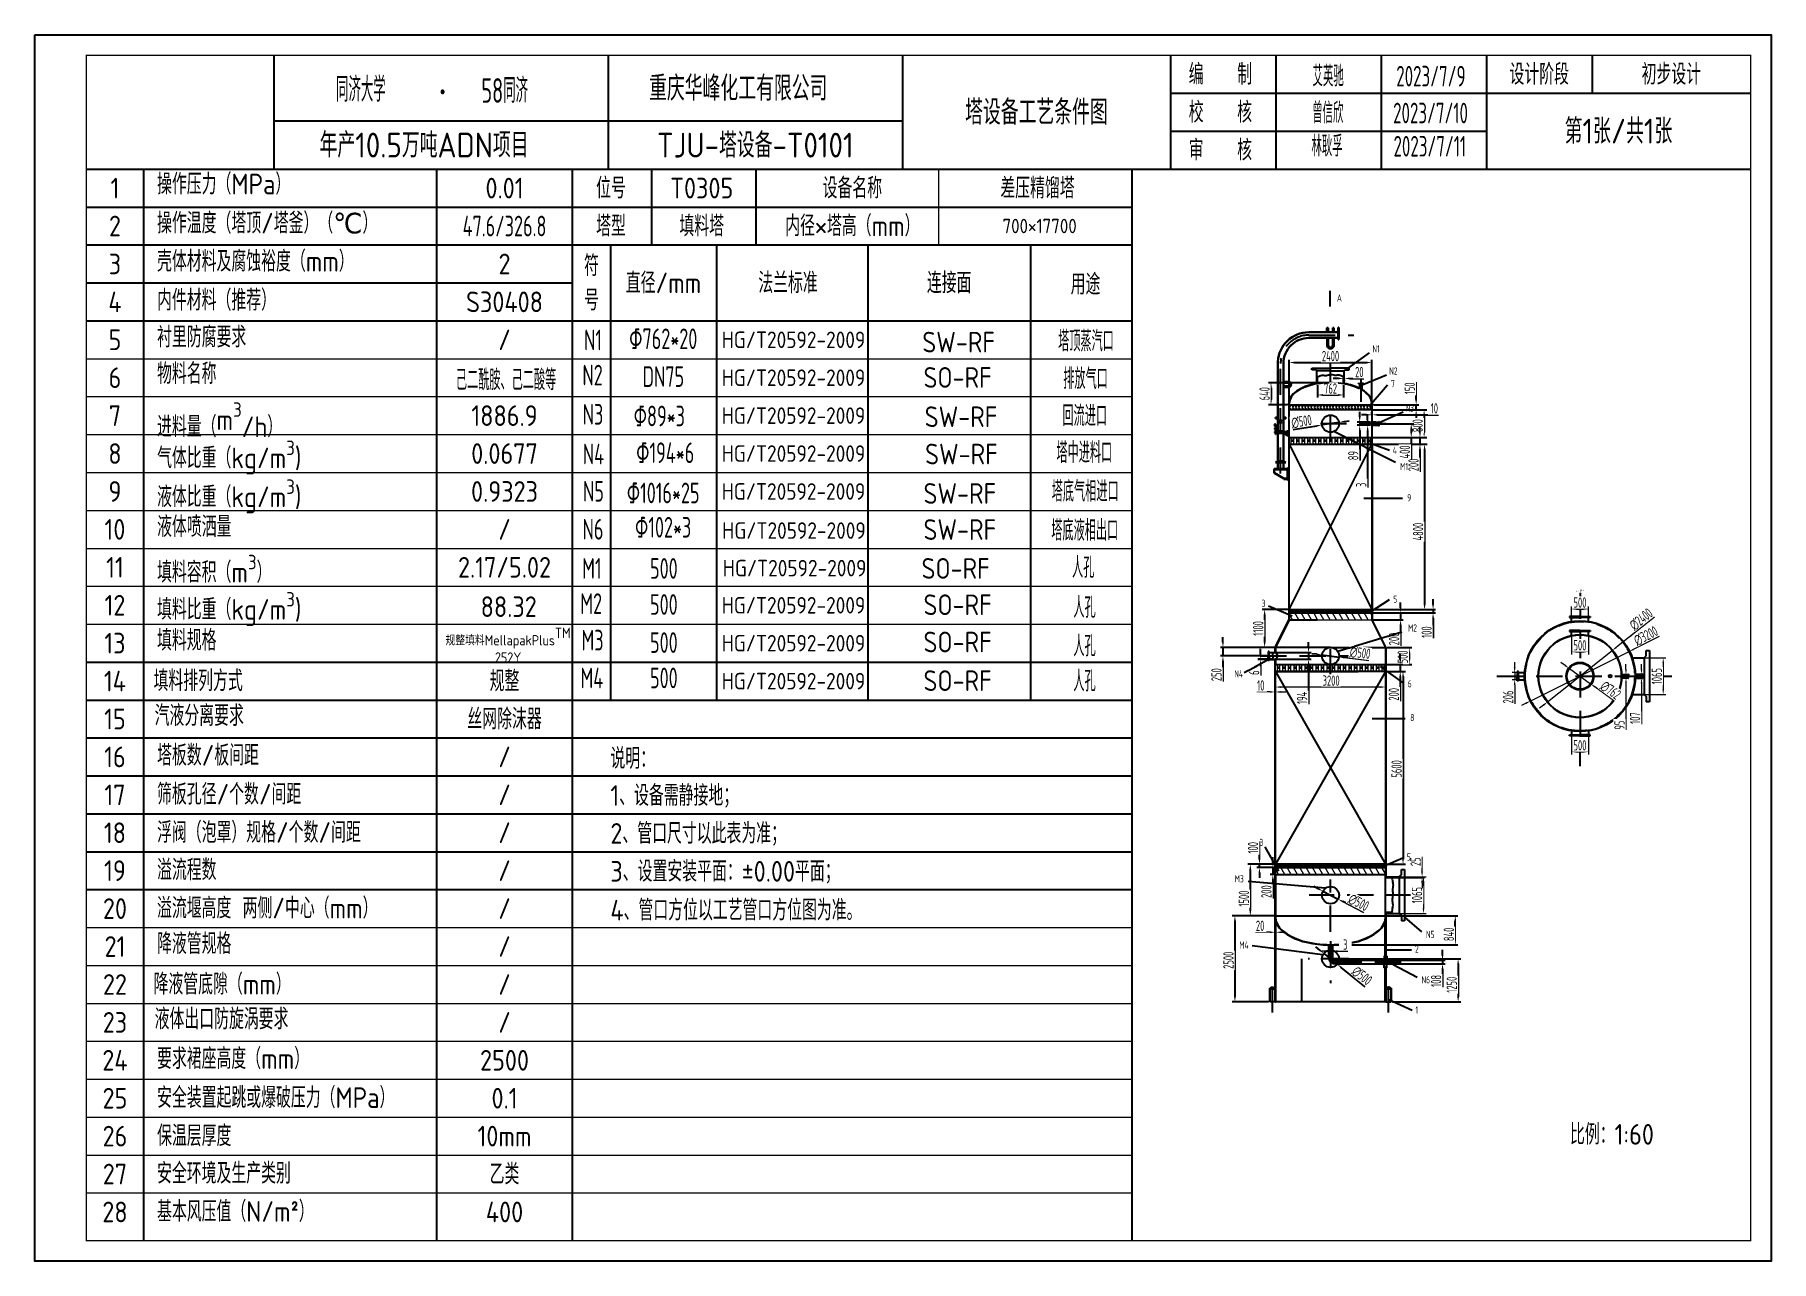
# Model space of a CAD drawing. Header units: millimetres. Extents: x 2438 to 3279, y 1353 to 1947.
import ezdxf

# ---------------------------------------------------------------- set-up
doc = ezdxf.new("R2010")
doc.units = ezdxf.units.MM
doc.linetypes.add('DASHED', pattern=[19.05, 12.7, -6.35])
doc.linetypes.add('DASHED2', pattern=[9.525, 6.35, -3.175])
for name, color, linetype, lineweight in [('02-粗实线', 7, 'Continuous', 18), ('03-标注', 5, 'Continuous', 18), ('04-细实线', 7, 'Continuous', 9), ('09-文本', 7, 'Continuous', 25), ('1轮廓实线层', 7, 'Continuous', 30), ('2-文本 @ 1', 7, 'Continuous', 25), ('5-细实线', 7, 'Continuous', 25), ('中心线', 1, 'DASHED', 25), ('主构造线', 7, 'Continuous', 30), ('塔内件', 7, 'Continuous', 25), ('文本', 7, 'Continuous', 18)]:
    doc.layers.add(name, color=color, linetype=linetype, lineweight=lineweight)
for name, color, linetype in [('DLI', 5, 'Continuous'), ('INSTRUCTION', 6, 'Continuous'), ('图框内', 7, 'Continuous'), ('图框外', 7, 'Continuous'), ('文字', 7, 'Continuous'), ('文字 @ 1', 7, 'Continuous')]:
    doc.layers.add(name, color=color, linetype=linetype)
doc.styles.add('5-gbcbig', font='gbenor.shx', dxfattribs={"width": 0.7, "height": 5, "bigfont": 'gbcbig.shx'})
doc.styles.add('7-gbcbig', font='gbenor.shx', dxfattribs={"width": 0.7, "height": 7, "bigfont": 'gbcbig.shx'})
doc.styles.add('HGCAD', font='gbenor.shx', dxfattribs={"width": 0.75, "bigfont": 'gbcbig.shx'})
doc.styles.get("Standard").update_dxf_attribs({"font": 'arial.ttf'})
doc.styles.add('VAc', font='gbenor.shx', dxfattribs={"bigfont": 'gbcbig.shx'})
doc.styles.add('卷心菜', font='gbenor.shx', dxfattribs={"width": 0.75, "bigfont": 'gbcbig.shx'})
doc.styles.add('工程字', font='gbenor.shx', dxfattribs={"width": 0.75, "bigfont": 'gbcbig.shx'})
doc.dimstyles.new('1：60', dxfattribs={"dimtxt": 5, "dimasz": 2.5, "dimexe": 1.25, "dimexo": 0.625, "dimtad": 1, "dimdec": 0, "dimlfac": 60, "dimtxsty": '5-gbcbig', "dimcen": 2.5, "dimclrd": 256, "dimclre": 256, "dimclrt": 256, "dimadec": 0, "dimazin": 0, "dimtfac": 1, "dimtdec": 0, "dimtmove": 0, "dimatfit": 3, "dimfxl": 0, "dimlwd": -1, "dimlwe": -1, "dimarcsym": 0})

msp = doc.modelspace()

# ---------------------------------------------------------------- texts
at = {"attachment_point": 5, "style": 'VAc'}
for s, width, insert, char_height in [('设计阶段', 51.2107, (3166.152, 1927.64), 10), ('初步设计', 76.76267, (3230.139, 1927.64), 10), ('第1张/共1张', 127.97337, (3204.534, 1900.093), 12)]:
    msp.add_mtext_dynamic_manual_height_columns(s, width=width, gutter_width=12.5, heights=[0], dxfattribs=dict(at, insert=insert, char_height=char_height))
at = {"style": 'VAc'}
for s, insert, char_height, width, attachment_point in [('塔设备工艺条件图', (2922.652, 1909.275), 12, 129.71349, 5), ('TJU-塔设备-T0101', (2786.482, 1893.327), 12, 142.62804, 5), ('0.01', (2665.041, 1872.546), 10, 65.77081, 5), ('位号', (2716.605, 1872.546), 10, 31.64886, 5), ('T0305', (2760.544, 1872.546), 10, 42.41777, 5), ('设备名称', (2833.499, 1872.546), 10, 65.4067, 5), ('差压精馏塔', (2923.161, 1872.546), 10, 77.41705, 5), ('{\\W0.75;47.6/326.8}', (2665.041, 1854.182), 10, 65.77081, 5), ('塔型', (2716.605, 1854.182), 10, 31.64886, 5), ('填料塔', (2760.544, 1854.182), 10, 44.33554, 5), ('内径×塔高（mm）', (2833.499, 1854.182), 10, 65.4067, 5), ('700×17700', (2924.191, 1854.182), 7, 65.4067, 5), ('2', (2665.041, 1835.817), 10, 65.77081, 5), ('符\\P号', (2707.176, 1826.635), 10, 18.4991, 5), ('直径/mm', (2742.039, 1826.635), 10, 51.22722, 5), ('法兰标准', (2802.335, 1826.635), 10, 69.3639, 5), ('连接面', (2880.388, 1826.635), 10, 38.20709, 5), ('用途', (2946.424, 1825.928), 10, 44.84906, 5), ('S30408', (2665.041, 1817.453), 10, 65.77081, 5), ('/', (2665.041, 1799.088), 10, 65.77081, 5), ('HG/T20592-2009', (2804.989, 1799.088), 8, 69.3639, 5), ('HG/T20592-2009', (2804.989, 1780.724), 8, 69.3639, 5), ('1886.9', (2665.041, 1762.359), 10, 65.77081, 5), ('HG/T20592-2009', (2804.989, 1762.359), 8, 69.3639, 5), ('0.0677', (2665.041, 1743.994), 10, 65.77081, 5), ('HG/T20592-2009', (2804.989, 1743.994), 8, 69.3639, 5), ('0.9323', (2665.041, 1725.63), 10, 65.77081, 5), ('HG/T20592-2009', (2804.989, 1725.63), 8, 69.3639, 5), ('/', (2665.041, 1707.265), 10, 65.77081, 5), ('HG/T20592-2009', (2805.214, 1706.699), 8, 69.3639, 5), ('2.17/5.02', (2665.041, 1688.901), 10, 65.77081, 5), ('HG/T20592-2009', (2805.536, 1688.503), 8, 69.3639, 5), ('HG/T20592-2009', (2804.989, 1670.511), 8, 69.3639, 5), ('HG/T20592-2009', (2804.989, 1652.147), 8, 69.3639, 5), ('规整', (2665.041, 1633.807), 10, 65.77081, 5), ('HG/T20592-2009', (2804.989, 1633.782), 8, 69.3639, 5), ('丝网除沫器', (2665.041, 1615.443), 10, 65.77081, 5), ('/', (2665.041, 1597.078), 10, 65.77081, 5), ('说明：', (2716.315, 1596.277), 10, 145.12556, 4), ('/', (2665.041, 1578.713), 10, 65.77081, 5), ('1、设备需静接地；', (2716.315, 1577.912), 10, 145.12556, 4), ('/', (2665.041, 1560.349), 10, 65.77081, 5), ('2、管口尺寸以此表为准；', (2716.315, 1559.548), 10, 145.12556, 4), ('3、设置安装平面：%%P0.00平面；', (2716.315, 1541.183), 10, 145.12556, 4), ('/', (2665.041, 1541.984), 10, 65.77081, 5), ('/', (2665.041, 1523.62), 10, 65.77081, 5), ('4、管口方位以工艺管口方位图为准。', (2716.315, 1522.818), 10, 145.12556, 4), ('/', (2665.041, 1505.255), 10, 65.77081, 5), ('/', (2665.041, 1486.891), 10, 65.77081, 5), ('/', (2665.041, 1468.526), 10, 65.77081, 5), ('2500', (2665.041, 1450.162), 10, 65.77081, 5), ('0.1', (2665.041, 1431.797), 10, 65.77081, 5), ('10mm', (2665.041, 1413.432), 10, 65.77081, 5), ('乙类', (2665.041, 1395.068), 10, 65.77081, 5), ('400', (2665.041, 1376.703), 10, 65.77081, 5)]:
    msp.add_mtext(s, dxfattribs=dict(at, insert=insert, char_height=char_height, width=width, attachment_point=attachment_point))
at = {"layer": '09-文本', "char_height": 11.92269, "width": 54.94539, "style": '7-gbcbig'}
for s, insert, attachment_point in [('\\pi5.78018;同济大学             ', (2577.673, 1920.35), 4), ('58同济          ', (2665.131, 1919.801), 5)]:
    msp.add_mtext(s, dxfattribs=dict(at, insert=insert, attachment_point=attachment_point))
at = {"layer": '09-文本', "char_height": 10, "attachment_point": 5, "style": '5-gbcbig'}
for s, insert in [('艾英驰', (3063.928, 1926.819)), ('2023/7/9', (3113.685, 1926.755)), ('曾信欣', (3063.75, 1908.968)), ('2023/7/10', (3113.508, 1908.904)), ('林耿孚', (3063.395, 1892.889)), ('2023/7/11', (3113.153, 1892.825))]:
    msp.add_mtext_dynamic_manual_height_columns(s, width=40, gutter_width=50, heights=[0], dxfattribs=dict(at, insert=insert))
at = {"layer": '09-文本', "insert": (2630.415, 1923.293), "char_height": 8.51621, "width": 137.97248, "attachment_point": 1}
msp.add_mtext('{\\fFangSong|b0|i0|c134|p49;\\W0.8;·}', dxfattribs=at)
at = {"layer": '2-文本 @ 1', "char_height": 10, "attachment_point": 5, "style": '工程字'}
for s, insert, width in [('塔顶蒸汽口', (2946.637, 1798.423), 44), ('己二酰胺、己二酸等', (2665.77, 1779.676), 54.0564), ('排放气口', (2946.438, 1780.217), 44), ('回流进口', (2946.041, 1762.247), 44), ('塔中进料口', (2945.841, 1744.453), 44), ('塔底气相进口', (2946.239, 1725.641), 44), ('塔底液相出口', (2946.04, 1706.738), 44), ('人孔', (2945.29, 1688.792), 44), ('人孔', (2945.934, 1669.459), 44), ('人孔', (2945.934, 1650.76), 44), ('人孔', (2945.934, 1633.801), 44)]:
    msp.add_mtext(s, dxfattribs=dict(at, insert=insert, width=width))
at = {"layer": 'INSTRUCTION', "insert": (3069.365, 1819.349), "char_height": 3.5, "width": 34.42013, "attachment_point": 5, "style": '7-gbcbig'}
msp.add_mtext('A', dxfattribs=at)
at = {"layer": '文字', "style": 'VAc'}
for s, insert, char_height, width, attachment_point in [('重庆华峰化工有限公司', (2778.236, 1920.874), 12, 156.564, 5), ('年产10.5万吨ADN项目', (2626.076, 1893.327), 12, 147.75507, 5), ('1', (2476.373, 1872.546), 10, 27.70597, 5), ('操作压力（MPa）', (2496.763, 1879.502), 10, 109.70324, 1), ('2', (2476.373, 1854.182), 10, 27.70597, 5), ('操作温度（塔顶/塔釜）（℃）', (2496.763, 1860.587), 10, 109.70324, 1), ('壳体材料及腐蚀裕度（mm）', (2496.763, 1842.102), 10, 123.13414, 1), ('3', (2476.373, 1835.817), 10, 27.70597, 5), ('4', (2476.373, 1817.453), 10, 27.70597, 5), ('内件材料（推荐） ', (2496.763, 1823.267), 10, 109.70324, 1), ('5', (2476.373, 1799.088), 10, 27.70597, 5), ('衬里防腐要求', (2496.763, 1805.4), 10, 109.70324, 1), ('6', (2476.373, 1780.724), 10, 27.70597, 5), ('物料名称', (2496.763, 1787.679), 10, 109.70324, 1), ('7', (2476.373, 1762.359), 10, 27.70597, 5), ('进料量（{\\A1;m\\H0.7x;\\S3^ ;}/h）', (2496.763, 1768.764), 10, 109.70324, 1), ('\\A1;气体比重（kg/m{\\H0.7x;\\S3^ ;})', (2496.763, 1750.279), 10, 109.70324, 1), ('8', (2476.373, 1743.994), 10, 27.70597, 5), ('9', (2476.373, 1725.63), 10, 27.70597, 5), ('\\A1;液体比重（kg/m{\\H0.7x;\\S3^ ;}) ', (2496.763, 1731.444), 10, 109.70324, 1), ('10', (2476.373, 1707.265), 10, 27.70597, 5), ('液体喷洒量', (2496.763, 1713.577), 10, 109.70324, 1), ('11', (2476.373, 1688.901), 10, 27.70597, 5), ('\\A1;填料容积（m{\\H0.7x;\\S3^ ;}）', (2496.763, 1694.928), 10, 109.70324, 1), ('12', (2476.373, 1670.536), 10, 27.70597, 5), ('\\A1;填料比重（kg/m{\\H0.7x;\\S3^ ;\\H1.42857x;) }', (2496.763, 1676.905), 10, 109.70324, 1), ('13', (2476.373, 1652.172), 10, 27.70597, 5), ('填料规格', (2496.763, 1658.541), 10, 109.70324, 1), ('填料排列方式', (2495.077, 1638.931), 10, 109.70324, 1), ('14', (2476.373, 1633.807), 10, 27.70597, 5), ('汽液分离要求', (2495.581, 1622.076), 10, 109.70324, 1), ('15', (2476.373, 1615.443), 10, 27.70597, 5), ('16', (2476.373, 1597.078), 10, 27.70597, 5), ('塔板数/板间距                                    ', (2496.763, 1602.869), 10, 109.70324, 1), ('17', (2476.373, 1578.713), 10, 27.70597, 5), ('筛板孔径/个数/间距', (2496.763, 1583.993), 10, 109.70324, 1), ('18', (2476.373, 1560.349), 10, 27.70597, 5), ('浮阀（泡罩）规格/个数/间距', (2496.763, 1565.493), 10, 109.70324, 1), ('溢流程数', (2496.763, 1547.351), 10, 109.70324, 1), ('19', (2476.373, 1541.984), 10, 27.70597, 5), ('20', (2476.373, 1523.62), 10, 27.70597, 5), ('溢流堰高度 两侧/中心（mm）', (2496.763, 1528.864), 10, 109.70324, 1), ('21', (2476.373, 1505.255), 10, 27.70597, 5), ('降液管规格', (2496.763, 1511.624), 10, 109.70324, 1), ('22', (2476.373, 1486.891), 10, 27.70597, 5), ('降液管底隙（mm）', (2495.077, 1492.014), 10, 109.70324, 1), ('23', (2476.373, 1468.526), 10, 27.70597, 5), ('液体出口防旋涡要求', (2495.581, 1475.16), 10, 109.70324, 1), ('24', (2476.373, 1450.162), 10, 27.70597, 5), ('要求裙座高度（mm）                                   ', (2496.763, 1455.952), 10, 109.70324, 1), ('安全装置起跳或爆破压力（MPa）', (2496.763, 1437.077), 10, 109.70324, 1), ('25', (2476.373, 1431.797), 10, 27.70597, 5), ('26', (2476.373, 1413.432), 10, 27.70597, 5), ('保温层厚度', (2496.763, 1418.576), 10, 109.70324, 1), ('27', (2476.373, 1395.068), 10, 27.70597, 5), ('安全环境及生产类别', (2496.763, 1400.435), 10, 109.70324, 1), ('28', (2476.373, 1376.703), 10, 27.70597, 5), ('基本风压值（N/m²）', (2496.763, 1381.948), 10, 109.70324, 1)]:
    msp.add_mtext(s, dxfattribs=dict(at, insert=insert, char_height=char_height, width=width, attachment_point=attachment_point))
at = {"layer": '文字', "char_height": 10, "attachment_point": 5, "style": 'VAc'}
for s, insert in [('编   制', (3011.737, 1927.64)), ('校   核', (3011.737, 1909.275)), ('审   核', (3011.737, 1890.911))]:
    msp.add_mtext_dynamic_manual_height_columns(s, width=51.01266, gutter_width=12.5, heights=[0], dxfattribs=dict(at, insert=insert))
at = {"layer": '文字', "insert": (3181.05, 1419.299), "char_height": 10, "width": 109.70324, "attachment_point": 1}
msp.add_mtext('{\\Fgbenor,gbcbig|c134;比例：1:60}', dxfattribs=at)
at = {"layer": '文字 @ 1', "style": 'VAc'}
for s, insert, char_height, width, attachment_point in [('SW-RF', (2867.383, 1802.96), 10, 136.96335, 1), ('SO-RF', (2867.96, 1785.852), 10, 136.96335, 1), ('SW-RF', (2868.537, 1766.822), 10, 136.96335, 1), ('SW-RF', (2868.729, 1748.753), 10, 136.96335, 1), ('SW-RF', (2867.964, 1729.667), 10, 136.96335, 1), ('SW-RF', (2867.964, 1712.175), 10, 136.96335, 1), ('SO-RF', (2866.998, 1693.362), 10, 136.96335, 1), ('\\pi16.87465;88.32', (2636.594, 1674.848), 10, 57.58312, 1), ('SO-RF', (2867.964, 1675.763), 10, 136.96335, 1), ('\\A1;规整填料MellapakPlus{\\H1.0154x;\\STM^ ;} \\P252Y', (2666.765, 1651.18), 5, 136.96335, 5), ('SO-RF', (2867.964, 1657.73), 10, 136.96335, 1), ('SO-RF', (2867.964, 1639.004), 10, 136.96335, 1)]:
    msp.add_mtext(s, dxfattribs=dict(at, insert=insert, char_height=char_height, width=width, attachment_point=attachment_point))
at = {"layer": '文本', "char_height": 10, "attachment_point": 5, "style": '卷心菜'}
for s, width, gutter_width, insert in [('N1', 20, 50, (2707.89, 1798.992)), ('{\\Fgbenor,gbcbig|c161;Φ}762*20', 40, 50, (2741.904, 1799.564)), ('N2', 20, 50, (2707.689, 1781.987)), ('DN75', 40, 50, (2741.969, 1781.275)), ('N3', 20, 50, (2707.89, 1762.972)), ('{\\Fgbenor,gbcbig|c161;Φ}89*3', 40, 50, (2739.998, 1762.186)), ('{\\Fgbenor,gbcbig|c161;Φ}194*6', 40, 50, (2742.856, 1744.386)), ('N4', 20, 50, (2708.091, 1743.756)), ('N5', 20, 50, (2708.091, 1725.746)), ('{\\Fgbenor,gbcbig|c161;Φ}1016*25', 40, 50, (2741.872, 1724.917)), ('N6', 20, 50, (2707.89, 1707.334)), ('{\\Fgbenor,gbcbig|c161;Φ}102*3', 40, 50, (2741.841, 1708.289)), ('M1', 20, 50, (2707.323, 1688.352)), ('500', 20, 25, (2742.203, 1688.352)), ('M2', 20, 50, (2707.001, 1671.305)), ('500', 20, 25, (2742.203, 1670.891)), ('M3', 20, 50, (2707.645, 1653.616)), ('500', 20, 25, (2742.203, 1652.46)), ('M4', 20, 50, (2707.323, 1635.283)), ('500', 20, 25, (2742.203, 1635.323))]:
    msp.add_mtext_dynamic_manual_height_columns(s, width=width, gutter_width=gutter_width, heights=[0], dxfattribs=dict(at, insert=insert))

# ---------------------------------------------------------------- blocks, each defined once
blk = doc.blocks.new('*D83')
at = {"layer": 'Defpoints', "color": 0, "transparency": 16777216}
for p in [(3071.42, 1780.37), (3071.75, 1780.37), (3071.75, 1780.36)]:
    blk.add_point(p, dxfattribs=at)
at = {"layer": 'DLI', "transparency": 16777216}
for p, q in [((3068.92, 1780.36), (3066.42, 1780.36)), ((3071.42, 1780.36), (3071.75, 1780.36)), ((3071.42, 1779.75), (3071.42, 1779.11)), ((3071.75, 1779.75), (3071.75, 1779.11)), ((3074.25, 1780.36), (3081.28, 1780.36))]:
    blk.add_line(p, q, dxfattribs=at)
for points in [[(3068.92, 1780.78), (3068.92, 1779.94), (3071.42, 1780.36)], [(3074.25, 1780.78), (3074.25, 1779.94), (3071.75, 1780.36)]]:
    blk.add_solid(points, dxfattribs=at)
at = {"layer": 'DLI', "transparency": 16777216, "insert": (3079.02, 1783.48), "char_height": 5, "attachment_point": 5, "style": '5-gbcbig', "bg_fill": 3, "box_fill_scale": 1.1, "bg_fill_color": 256, "bg_fill_true_color": 13158600, "bg_fill_transparency": 0}
blk.add_mtext('20', dxfattribs=at)
blk = doc.blocks.new('*D84')
at = {"layer": 'DLI', "transparency": 16777216}
for p, q in [((3058.72, 1777.15), (3058.72, 1771.11)), ((3071.42, 1777.15), (3071.42, 1771.11)), ((3061.22, 1772.36), (3068.92, 1772.36))]:
    blk.add_line(p, q, dxfattribs=at)
for points in [[(3061.22, 1772.78), (3061.22, 1771.94), (3058.72, 1772.36)], [(3068.92, 1772.78), (3068.92, 1771.94), (3071.42, 1772.36)]]:
    blk.add_solid(points, dxfattribs=at)
at = {"layer": 'DLI', "transparency": 16777216, "insert": (3065.07, 1775.49), "char_height": 5, "attachment_point": 5, "style": '5-gbcbig', "bg_fill": 3, "box_fill_scale": 1.1, "bg_fill_color": 256, "bg_fill_true_color": 13158600, "bg_fill_transparency": 0}
blk.add_mtext('762', dxfattribs=at)
at = {"layer": 'Defpoints', "color": 0, "transparency": 16777216}
for p in [(3058.72, 1777.78), (3071.42, 1777.78), (3071.42, 1772.36)]:
    blk.add_point(p, dxfattribs=at)
blk = doc.blocks.new('*D85')
at = {"layer": 'Defpoints', "color": 0, "transparency": 16777216}
for p in [(3085.23, 1767.63), (3085.23, 1765.13), (3106.54, 1765.13)]:
    blk.add_point(p, dxfattribs=at)
at = {"layer": 'DLI', "transparency": 16777216}
for p, q in [((3106.54, 1770.13), (3106.54, 1778.55)), ((3085.86, 1767.63), (3107.79, 1767.63)), ((3106.54, 1765.13), (3106.54, 1767.63)), ((3085.86, 1765.13), (3107.79, 1765.13)), ((3106.54, 1762.63), (3106.54, 1760.13))]:
    blk.add_line(p, q, dxfattribs=at)
for points in [[(3106.12, 1770.13), (3106.95, 1770.13), (3106.54, 1767.63)], [(3106.12, 1762.63), (3106.95, 1762.63), (3106.54, 1765.13)]]:
    blk.add_solid(points, dxfattribs=at)
at = {"layer": 'DLI', "transparency": 16777216, "insert": (3103.41, 1775.59), "char_height": 5, "attachment_point": 5, "rotation": 90, "style": '5-gbcbig', "bg_fill": 3, "box_fill_scale": 1.1, "bg_fill_color": 256, "bg_fill_true_color": 13158600, "bg_fill_transparency": 0}
blk.add_mtext('150', dxfattribs=at)
blk = doc.blocks.new('*D86')
at = {"layer": 'Defpoints', "color": 0, "transparency": 16777216}
for p in [(3085.07, 1757.72), (3083.04, 1757.67), (3085.07, 1757.67)]:
    blk.add_point(p, dxfattribs=at)
at = {"layer": 'DLI', "transparency": 16777216}
for p, q in [((3084.44, 1757.72), (3081.79, 1757.72)), ((3083.04, 1760.22), (3083.04, 1762.72)), ((3083.04, 1757.72), (3083.04, 1757.67)), ((3084.44, 1757.67), (3081.79, 1757.67)), ((3083.04, 1755.17), (3083.04, 1727.56))]:
    blk.add_line(p, q, dxfattribs=at)
for points in [[(3082.63, 1760.22), (3083.46, 1760.22), (3083.04, 1757.72)], [(3082.63, 1755.17), (3083.46, 1755.17), (3083.04, 1757.67)]]:
    blk.add_solid(points, dxfattribs=at)
at = {"layer": 'DLI', "transparency": 16777216, "insert": (3079.92, 1728.83), "char_height": 5, "attachment_point": 5, "rotation": 90, "style": '5-gbcbig', "bg_fill": 3, "box_fill_scale": 1.1, "bg_fill_color": 256, "bg_fill_true_color": 13158600, "bg_fill_transparency": 0}
blk.add_mtext('3', dxfattribs=at)
blk = doc.blocks.new('*D87')
at = {"layer": 'Defpoints', "color": 0, "transparency": 16777216}
for p in [(3079.19, 1757.72), (3085.07, 1759.2), (3085.07, 1757.72)]:
    blk.add_point(p, dxfattribs=at)
at = {"layer": 'DLI', "transparency": 16777216}
for p, q in [((3084.44, 1759.2), (3077.94, 1759.2)), ((3084.44, 1757.72), (3077.94, 1757.72)), ((3079.19, 1761.7), (3079.19, 1764.2)), ((3079.19, 1759.2), (3079.19, 1757.72)), ((3079.19, 1755.22), (3079.19, 1740.65))]:
    blk.add_line(p, q, dxfattribs=at)
for points in [[(3078.77, 1761.7), (3079.61, 1761.7), (3079.19, 1759.2)], [(3078.77, 1755.22), (3079.61, 1755.22), (3079.19, 1757.72)]]:
    blk.add_solid(points, dxfattribs=at)
at = {"layer": 'DLI', "transparency": 16777216, "insert": (3076.07, 1742.98), "char_height": 5, "attachment_point": 5, "rotation": 90, "style": '5-gbcbig', "bg_fill": 3, "box_fill_scale": 1.1, "bg_fill_color": 256, "bg_fill_true_color": 13158600, "bg_fill_transparency": 0}
blk.add_mtext('89', dxfattribs=at)
blk = doc.blocks.new('*D88')
at = {"layer": 'Defpoints', "color": 0, "transparency": 16777216}
for p in [(3085.07, 1788.07), (3045.07, 1767.63), (3085.07, 1767.63)]:
    blk.add_point(p, dxfattribs=at)
at = {"layer": 'DLI', "transparency": 16777216}
for p, q in [((3045.07, 1768.25), (3045.07, 1789.32)), ((3047.57, 1788.07), (3082.57, 1788.07)), ((3085.07, 1768.25), (3085.07, 1789.32))]:
    blk.add_line(p, q, dxfattribs=at)
for points in [[(3047.57, 1788.48), (3047.57, 1787.65), (3045.07, 1788.07)], [(3082.57, 1788.48), (3082.57, 1787.65), (3085.07, 1788.07)]]:
    blk.add_solid(points, dxfattribs=at)
at = {"layer": 'DLI', "transparency": 16777216, "insert": (3065.07, 1791.19), "char_height": 5, "attachment_point": 5, "style": '5-gbcbig', "bg_fill": 3, "box_fill_scale": 1.1, "bg_fill_color": 256, "bg_fill_true_color": 13158600, "bg_fill_transparency": 0}
blk.add_mtext('2400', dxfattribs=at)
blk = doc.blocks.new('*D89')
at = {"layer": 'Defpoints', "color": 0, "transparency": 16777216}
for p in [(3085.07, 1761.75), (3085.23, 1762.75), (3085.23, 1761.75)]:
    blk.add_point(p, dxfattribs=at)
at = {"layer": 'DLI', "transparency": 16777216}
for p, q in [((3082.57, 1762.75), (3080.07, 1762.75)), ((3085.07, 1762.37), (3085.07, 1764)), ((3085.07, 1762.75), (3085.23, 1762.75)), ((3085.23, 1762.37), (3085.23, 1764)), ((3087.73, 1762.75), (3117.29, 1762.75))]:
    blk.add_line(p, q, dxfattribs=at)
for points in [[(3082.57, 1763.17), (3082.57, 1762.34), (3085.07, 1762.75)], [(3087.73, 1763.17), (3087.73, 1762.34), (3085.23, 1762.75)]]:
    blk.add_solid(points, dxfattribs=at)
at = {"layer": 'DLI', "transparency": 16777216, "insert": (3115.35, 1765.88), "char_height": 5, "attachment_point": 5, "style": '5-gbcbig', "bg_fill": 3, "box_fill_scale": 1.1, "bg_fill_color": 256, "bg_fill_true_color": 13158600, "bg_fill_transparency": 0}
blk.add_mtext('10', dxfattribs=at)
blk = doc.blocks.new('*D90')
at = {"layer": 'Defpoints', "color": 0, "transparency": 16777216}
for p in [(3065.07, 1778.29), (3044.9, 1767.63)]:
    blk.add_point(p, dxfattribs=at)
at = {"layer": 'DLI', "transparency": 16777216}
for p, q in [((3064.44, 1778.29), (3035, 1778.29)), ((3036.25, 1775.79), (3036.25, 1770.13)), ((3044.27, 1767.63), (3035, 1767.63))]:
    blk.add_line(p, q, dxfattribs=at)
for points in [[(3035.84, 1775.79), (3036.67, 1775.79), (3036.25, 1778.29)], [(3035.84, 1770.13), (3036.67, 1770.13), (3036.25, 1767.63)]]:
    blk.add_solid(points, dxfattribs=at)
at = {"layer": 'DLI', "transparency": 16777216, "insert": (3033.13, 1772.96), "char_height": 5, "attachment_point": 5, "rotation": 90, "style": '5-gbcbig', "bg_fill": 3, "box_fill_scale": 1.1, "bg_fill_color": 256, "bg_fill_true_color": 13158600, "bg_fill_transparency": 0}
blk.add_mtext('640', dxfattribs=at)
at = {"layer": 'Defpoints', "color": 0, "transparency": 16777216}
blk.add_point((3036.25, 1767.63), dxfattribs=at)
blk = doc.blocks.new('*D91')
at = {"layer": 'Defpoints', "color": 0, "transparency": 16777216}
for p in [(3085.07, 1765.13), (3085.07, 1751.8)]:
    blk.add_point(p, dxfattribs=at)
at = {"layer": 'DLI', "transparency": 16777216}
for p, q in [((3085.69, 1765.13), (3111.64, 1765.13)), ((3110.39, 1762.63), (3110.39, 1754.3)), ((3085.69, 1751.8), (3111.64, 1751.8))]:
    blk.add_line(p, q, dxfattribs=at)
for points in [[(3109.97, 1762.63), (3110.81, 1762.63), (3110.39, 1765.13)], [(3109.97, 1754.3), (3110.81, 1754.3), (3110.39, 1751.8)]]:
    blk.add_solid(points, dxfattribs=at)
at = {"layer": 'DLI', "transparency": 16777216, "insert": (3107.26, 1757.49), "char_height": 5, "attachment_point": 5, "rotation": 90, "style": '5-gbcbig', "bg_fill": 3, "box_fill_scale": 1.1, "bg_fill_color": 256, "bg_fill_true_color": 13158600, "bg_fill_transparency": 0}
blk.add_mtext('800', dxfattribs=at)
at = {"layer": 'Defpoints', "color": 0, "transparency": 16777216}
blk.add_point((3110.39, 1751.8), dxfattribs=at)
blk = doc.blocks.new('*D92')
at = {"layer": 'Defpoints', "color": 0, "transparency": 16777216}
for p in [(3085.07, 1751.8), (3085.07, 1748.46), (3108.39, 1748.46)]:
    blk.add_point(p, dxfattribs=at)
at = {"layer": 'DLI', "transparency": 16777216}
for p, q in [((3085.69, 1751.8), (3109.64, 1751.8)), ((3108.39, 1754.3), (3108.39, 1756.8)), ((3108.39, 1751.8), (3108.39, 1748.46)), ((3085.69, 1748.46), (3109.64, 1748.46)), ((3108.39, 1745.96), (3108.39, 1735.17))]:
    blk.add_line(p, q, dxfattribs=at)
for points in [[(3107.97, 1754.3), (3108.8, 1754.3), (3108.39, 1751.8)], [(3107.97, 1745.96), (3108.8, 1745.96), (3108.39, 1748.46)]]:
    blk.add_solid(points, dxfattribs=at)
at = {"layer": 'DLI', "transparency": 16777216, "insert": (3105.26, 1738.46), "char_height": 5, "attachment_point": 5, "rotation": 90, "style": '5-gbcbig', "bg_fill": 3, "box_fill_scale": 1.1, "bg_fill_color": 256, "bg_fill_true_color": 13158600, "bg_fill_transparency": 0}
blk.add_mtext('200', dxfattribs=at)
blk = doc.blocks.new('*D93')
at = {"layer": 'Defpoints', "color": 0, "transparency": 16777216}
for p in [(3085.07, 1748.46), (3085.07, 1668.46), (3110.61, 1668.46)]:
    blk.add_point(p, dxfattribs=at)
at = {"layer": 'DLI', "transparency": 16777216}
for p, q in [((3085.69, 1748.46), (3111.86, 1748.46)), ((3110.61, 1745.96), (3110.61, 1670.96)), ((3085.69, 1668.46), (3111.86, 1668.46))]:
    blk.add_line(p, q, dxfattribs=at)
for points in [[(3110.19, 1745.96), (3111.03, 1745.96), (3110.61, 1748.46)], [(3110.19, 1670.96), (3111.03, 1670.96), (3110.61, 1668.46)]]:
    blk.add_solid(points, dxfattribs=at)
at = {"layer": 'DLI', "transparency": 16777216, "insert": (3107.48, 1706.18), "char_height": 5, "attachment_point": 5, "rotation": 90, "style": '5-gbcbig', "bg_fill": 3, "box_fill_scale": 1.1, "bg_fill_color": 256, "bg_fill_true_color": 13158600, "bg_fill_transparency": 0}
blk.add_mtext('4800', dxfattribs=at)
blk = doc.blocks.new('*D94')
at = {"layer": 'Defpoints', "color": 0, "transparency": 16777216}
for p in [(3085.07, 1668.46), (3085.07, 1666.79), (3114.73, 1666.79)]:
    blk.add_point(p, dxfattribs=at)
at = {"layer": 'DLI', "transparency": 16777216}
for p, q in [((3085.69, 1668.46), (3115.98, 1668.46)), ((3085.69, 1666.79), (3115.98, 1666.79)), ((3114.73, 1670.96), (3114.73, 1673.46)), ((3114.73, 1668.46), (3114.73, 1666.79)), ((3114.73, 1664.29), (3114.73, 1654.55))]:
    blk.add_line(p, q, dxfattribs=at)
for points in [[(3114.32, 1670.96), (3115.15, 1670.96), (3114.73, 1668.46)], [(3114.32, 1664.29), (3115.15, 1664.29), (3114.73, 1666.79)]]:
    blk.add_solid(points, dxfattribs=at)
at = {"layer": 'DLI', "transparency": 16777216, "insert": (3111.61, 1657.51), "char_height": 5, "attachment_point": 5, "rotation": 90, "style": '5-gbcbig', "bg_fill": 3, "box_fill_scale": 1.1, "bg_fill_color": 256, "bg_fill_true_color": 13158600, "bg_fill_transparency": 0}
blk.add_mtext('100', dxfattribs=at)
blk = doc.blocks.new('*D95')
at = {"layer": 'Defpoints', "color": 0, "transparency": 16777216}
for p in [(3085.07, 1666.79), (3085.07, 1663.46), (3098.99, 1663.46)]:
    blk.add_point(p, dxfattribs=at)
at = {"layer": 'DLI', "transparency": 16777216}
for p, q in [((3085.69, 1666.79), (3100.24, 1666.79)), ((3098.99, 1669.29), (3098.99, 1671.79)), ((3098.99, 1666.79), (3098.99, 1663.46)), ((3085.69, 1663.46), (3100.24, 1663.46)), ((3098.99, 1660.96), (3098.99, 1650.9))]:
    blk.add_line(p, q, dxfattribs=at)
for points in [[(3098.58, 1669.29), (3099.41, 1669.29), (3098.99, 1666.79)], [(3098.58, 1660.96), (3099.41, 1660.96), (3098.99, 1663.46)]]:
    blk.add_solid(points, dxfattribs=at)
at = {"layer": 'DLI', "transparency": 16777216, "insert": (3095.87, 1654.19), "char_height": 5, "attachment_point": 5, "rotation": 90, "style": '5-gbcbig', "bg_fill": 3, "box_fill_scale": 1.1, "bg_fill_color": 256, "bg_fill_true_color": 13158600, "bg_fill_transparency": 0}
blk.add_mtext('200', dxfattribs=at)
blk = doc.blocks.new('*D96')
at = {"layer": 'Defpoints', "color": 0, "transparency": 16777216}
for p in [(3091.89, 1650.13), (3091.72, 1641.8)]:
    blk.add_point(p, dxfattribs=at)
at = {"layer": 'DLI', "transparency": 16777216}
for p, q in [((3092.52, 1650.13), (3104.4, 1650.13)), ((3092.35, 1641.8), (3104.4, 1641.8)), ((3103.15, 1647.63), (3103.15, 1644.3))]:
    blk.add_line(p, q, dxfattribs=at)
for points in [[(3102.74, 1647.63), (3103.57, 1647.63), (3103.15, 1650.13)], [(3102.74, 1644.3), (3103.57, 1644.3), (3103.15, 1641.8)]]:
    blk.add_solid(points, dxfattribs=at)
at = {"layer": 'DLI', "transparency": 16777216, "insert": (3100.03, 1645.5), "char_height": 5, "attachment_point": 5, "rotation": 90, "style": '5-gbcbig', "bg_fill": 3, "box_fill_scale": 1.1, "bg_fill_color": 256, "bg_fill_true_color": 13158600, "bg_fill_transparency": 0}
blk.add_mtext('500', dxfattribs=at)
at = {"layer": 'Defpoints', "color": 0, "transparency": 16777216}
blk.add_point((3103.15, 1641.8), dxfattribs=at)
blk = doc.blocks.new('*D97')
at = {"layer": 'Defpoints', "color": 0, "transparency": 16777216}
for p in [(3038.39, 1647.58), (3038.39, 1644.35), (3054.43, 1644.35)]:
    blk.add_point(p, dxfattribs=at)
at = {"layer": 'DLI', "transparency": 16777216}
for p, q in [((3054.43, 1650.08), (3054.43, 1652.58)), ((3039.02, 1647.58), (3055.68, 1647.58)), ((3039.02, 1644.35), (3055.68, 1644.35)), ((3054.43, 1647.58), (3054.43, 1644.35)), ((3054.43, 1641.85), (3054.43, 1622.56))]:
    blk.add_line(p, q, dxfattribs=at)
for points in [[(3054.01, 1650.08), (3054.85, 1650.08), (3054.43, 1647.58)], [(3054.01, 1641.85), (3054.85, 1641.85), (3054.43, 1644.35)]]:
    blk.add_solid(points, dxfattribs=at)
at = {"layer": 'DLI', "transparency": 16777216, "insert": (3051.3, 1625.66), "char_height": 5, "attachment_point": 5, "rotation": 90, "style": '5-gbcbig', "bg_fill": 3, "box_fill_scale": 1.1, "bg_fill_color": 256, "bg_fill_true_color": 13158600, "bg_fill_transparency": 0}
blk.add_mtext('194', dxfattribs=at)
blk = doc.blocks.new('*D98')
at = {"layer": 'Defpoints', "color": 0, "transparency": 16777216}
for p in [(3035.39, 1644.25), (3037.04, 1644.35)]:
    blk.add_point(p, dxfattribs=at)
at = {"layer": 'DLI', "transparency": 16777216}
for p, q in [((3031.19, 1646.85), (3031.19, 1649.35)), ((3036.41, 1644.35), (3029.94, 1644.35)), ((3034.77, 1644.25), (3029.94, 1644.25)), ((3031.19, 1644.35), (3031.19, 1644.25)), ((3031.19, 1641.75), (3031.19, 1636.51))]:
    blk.add_line(p, q, dxfattribs=at)
for points in [[(3030.77, 1646.85), (3031.61, 1646.85), (3031.19, 1644.35)], [(3030.77, 1641.75), (3031.61, 1641.75), (3031.19, 1644.25)]]:
    blk.add_solid(points, dxfattribs=at)
at = {"layer": 'DLI', "transparency": 16777216, "insert": (3028.06, 1637.88), "char_height": 5, "attachment_point": 5, "rotation": 90, "style": '5-gbcbig', "bg_fill": 3, "box_fill_scale": 1.1, "bg_fill_color": 256, "bg_fill_true_color": 13158600, "bg_fill_transparency": 0}
blk.add_mtext('6', dxfattribs=at)
at = {"layer": 'Defpoints', "color": 0, "transparency": 16777216}
blk.add_point((3031.19, 1644.25), dxfattribs=at)
blk = doc.blocks.new('*D99')
at = {"layer": 'Defpoints', "color": 0, "transparency": 16777216}
for p in [(3091.72, 1641.8), (3091.72, 1638.46), (3098.84, 1638.46)]:
    blk.add_point(p, dxfattribs=at)
at = {"layer": 'DLI', "transparency": 16777216}
for p, q in [((3092.35, 1641.8), (3100.09, 1641.8)), ((3098.84, 1644.3), (3098.84, 1646.8)), ((3098.84, 1641.8), (3098.84, 1638.46)), ((3092.35, 1638.46), (3100.09, 1638.46)), ((3098.84, 1635.96), (3098.84, 1624.11))]:
    blk.add_line(p, q, dxfattribs=at)
for points in [[(3098.43, 1644.3), (3099.26, 1644.3), (3098.84, 1641.8)], [(3098.43, 1635.96), (3099.26, 1635.96), (3098.84, 1638.46)]]:
    blk.add_solid(points, dxfattribs=at)
at = {"layer": 'DLI', "transparency": 16777216, "insert": (3095.72, 1627.4), "char_height": 5, "attachment_point": 5, "rotation": 90, "style": '5-gbcbig', "bg_fill": 3, "box_fill_scale": 1.1, "bg_fill_color": 256, "bg_fill_true_color": 13158600, "bg_fill_transparency": 0}
blk.add_mtext('200', dxfattribs=at)
blk = doc.blocks.new('*D100')
at = {"layer": 'Defpoints', "color": 0, "transparency": 16777216}
for p in [(3091.72, 1638.46), (3091.72, 1545.13), (3100.19, 1545.13)]:
    blk.add_point(p, dxfattribs=at)
at = {"layer": 'DLI', "transparency": 16777216}
for p, q in [((3092.35, 1638.46), (3101.44, 1638.46)), ((3100.19, 1635.96), (3100.19, 1547.63)), ((3092.35, 1545.13), (3101.44, 1545.13))]:
    blk.add_line(p, q, dxfattribs=at)
for points in [[(3099.78, 1635.96), (3100.61, 1635.96), (3100.19, 1638.46)], [(3099.78, 1547.63), (3100.61, 1547.63), (3100.19, 1545.13)]]:
    blk.add_solid(points, dxfattribs=at)
at = {"layer": 'DLI', "transparency": 16777216, "insert": (3097.07, 1591.28), "char_height": 5, "attachment_point": 5, "rotation": 90, "style": '5-gbcbig', "bg_fill": 3, "box_fill_scale": 1.1, "bg_fill_color": 256, "bg_fill_true_color": 13158600, "bg_fill_transparency": 0}
blk.add_mtext('5600', dxfattribs=at)
blk = doc.blocks.new('*D101')
at = {"layer": 'Defpoints', "color": 0, "transparency": 16777216}
for p in [(3037.14, 1540.13), (3038.39, 1543.46), (3038.39, 1540.13)]:
    blk.add_point(p, dxfattribs=at)
at = {"layer": 'DLI', "transparency": 16777216}
for p, q in [((3037.14, 1545.96), (3037.14, 1548.46)), ((3037.77, 1543.46), (3035.89, 1543.46)), ((3037.77, 1540.13), (3035.89, 1540.13)), ((3037.14, 1543.46), (3037.14, 1540.13)), ((3037.14, 1537.63), (3037.14, 1528.55))]:
    blk.add_line(p, q, dxfattribs=at)
for points in [[(3036.73, 1545.96), (3037.56, 1545.96), (3037.14, 1543.46)], [(3036.73, 1537.63), (3037.56, 1537.63), (3037.14, 1540.13)]]:
    blk.add_solid(points, dxfattribs=at)
at = {"layer": 'DLI', "transparency": 16777216, "insert": (3034.02, 1531.84), "char_height": 5, "attachment_point": 5, "rotation": 90, "style": '5-gbcbig', "bg_fill": 3, "box_fill_scale": 1.1, "bg_fill_color": 256, "bg_fill_true_color": 13158600, "bg_fill_transparency": 0}
blk.add_mtext('200', dxfattribs=at)
blk = doc.blocks.new('*D102')
at = {"layer": 'Defpoints', "color": 0, "transparency": 16777216}
for p in [(3038.39, 1545.13), (3038.39, 1520.13)]:
    blk.add_point(p, dxfattribs=at)
at = {"layer": 'DLI', "transparency": 16777216}
for p, q in [((3037.77, 1545.13), (3024.97, 1545.13)), ((3026.22, 1542.63), (3026.22, 1522.63)), ((3037.77, 1520.13), (3024.97, 1520.13))]:
    blk.add_line(p, q, dxfattribs=at)
for points in [[(3025.8, 1542.63), (3026.64, 1542.63), (3026.22, 1545.13)], [(3025.8, 1522.63), (3026.64, 1522.63), (3026.22, 1520.13)]]:
    blk.add_solid(points, dxfattribs=at)
at = {"layer": 'DLI', "transparency": 16777216, "insert": (3023.1, 1528.46), "char_height": 5, "attachment_point": 5, "rotation": 90, "style": '5-gbcbig', "bg_fill": 3, "box_fill_scale": 1.1, "bg_fill_color": 256, "bg_fill_true_color": 13158600, "bg_fill_transparency": 0}
blk.add_mtext('1500', dxfattribs=at)
at = {"layer": 'Defpoints', "color": 0, "transparency": 16777216}
blk.add_point((3026.22, 1520.13), dxfattribs=at)
blk = doc.blocks.new('*D103')
at = {"layer": 'Defpoints', "color": 0, "transparency": 16777216}
for p in [(3045.07, 1668.46), (3033.15, 1650.13), (3038.22, 1650.13)]:
    blk.add_point(p, dxfattribs=at)
at = {"layer": 'DLI', "transparency": 16777216}
for p, q in [((3044.44, 1668.46), (3031.9, 1668.46)), ((3033.15, 1665.96), (3033.15, 1652.63)), ((3037.6, 1650.13), (3031.9, 1650.13))]:
    blk.add_line(p, q, dxfattribs=at)
for points in [[(3032.73, 1665.96), (3033.57, 1665.96), (3033.15, 1668.46)], [(3032.73, 1652.63), (3033.57, 1652.63), (3033.15, 1650.13)]]:
    blk.add_solid(points, dxfattribs=at)
at = {"layer": 'DLI', "transparency": 16777216, "insert": (3030.03, 1659.3), "char_height": 5, "attachment_point": 5, "rotation": 90, "style": '5-gbcbig', "bg_fill": 3, "box_fill_scale": 1.1, "bg_fill_color": 256, "bg_fill_true_color": 13158600, "bg_fill_transparency": 0}
blk.add_mtext('1100', dxfattribs=at)
blk = doc.blocks.new('*D104')
at = {"layer": 'Defpoints', "color": 0, "transparency": 16777216}
for p in [(3091.89, 1520.13), (3125.49, 1520.13), (3065.06, 1506.13)]:
    blk.add_point(p, dxfattribs=at)
at = {"layer": 'DLI', "transparency": 16777216}
for p, q in [((3092.52, 1520.13), (3126.74, 1520.13)), ((3125.49, 1508.63), (3125.49, 1517.63)), ((3065.69, 1506.13), (3126.74, 1506.13))]:
    blk.add_line(p, q, dxfattribs=at)
for points in [[(3125.08, 1517.63), (3125.91, 1517.63), (3125.49, 1520.13)], [(3125.08, 1508.63), (3125.91, 1508.63), (3125.49, 1506.13)]]:
    blk.add_solid(points, dxfattribs=at)
at = {"layer": 'DLI', "transparency": 16777216, "insert": (3122.37, 1511.12), "char_height": 5, "attachment_point": 5, "rotation": 90, "style": '5-gbcbig', "bg_fill": 3, "box_fill_scale": 1.1, "bg_fill_color": 256, "bg_fill_true_color": 13158600, "bg_fill_transparency": 0}
blk.add_mtext('840', dxfattribs=at)
blk = doc.blocks.new('*D105')
at = {"layer": 'Defpoints', "color": 0, "transparency": 16777216}
for p in [(3069.23, 1499.3), (3094.45, 1478.46)]:
    blk.add_point(p, dxfattribs=at)
at = {"layer": 'DLI', "transparency": 16777216}
for p, q in [((3069.86, 1499.3), (3128.12, 1499.3)), ((3126.87, 1496.8), (3126.87, 1480.96)), ((3095.07, 1478.46), (3128.12, 1478.46))]:
    blk.add_line(p, q, dxfattribs=at)
for points in [[(3126.45, 1496.8), (3127.29, 1496.8), (3126.87, 1499.3)], [(3126.45, 1480.96), (3127.29, 1480.96), (3126.87, 1478.46)]]:
    blk.add_solid(points, dxfattribs=at)
at = {"layer": 'DLI', "transparency": 16777216, "insert": (3123.75, 1486.75), "char_height": 5, "attachment_point": 5, "rotation": 90, "style": '5-gbcbig', "bg_fill": 3, "box_fill_scale": 1.1, "bg_fill_color": 256, "bg_fill_true_color": 13158600, "bg_fill_transparency": 0}
blk.add_mtext('1250', dxfattribs=at)
at = {"layer": 'Defpoints', "color": 0, "transparency": 16777216}
blk.add_point((3126.87, 1478.46), dxfattribs=at)
blk = doc.blocks.new('*D106')
at = {"layer": 'Defpoints', "color": 0, "transparency": 16777216}
for p in [(3088.57, 1758.46), (3085.07, 1751.8)]:
    blk.add_point(p, dxfattribs=at)
at = {"layer": 'DLI', "transparency": 16777216}
for p, q in [((3089.19, 1758.46), (3105.41, 1758.46)), ((3085.69, 1751.8), (3105.41, 1751.8)), ((3104.16, 1755.96), (3104.16, 1754.3)), ((3104.16, 1751.8), (3104.16, 1741.35))]:
    blk.add_line(p, q, dxfattribs=at)
for points in [[(3103.75, 1755.96), (3104.58, 1755.96), (3104.16, 1758.46)], [(3103.75, 1754.3), (3104.58, 1754.3), (3104.16, 1751.8)]]:
    blk.add_solid(points, dxfattribs=at)
at = {"layer": 'DLI', "transparency": 16777216, "insert": (3101.04, 1744.75), "char_height": 5, "attachment_point": 5, "rotation": 90, "style": '5-gbcbig', "bg_fill": 3, "box_fill_scale": 1.1, "bg_fill_color": 256, "bg_fill_true_color": 13158600, "bg_fill_transparency": 0}
blk.add_mtext('400', dxfattribs=at)
at = {"layer": 'Defpoints', "color": 0, "transparency": 16777216}
blk.add_point((3104.16, 1751.8), dxfattribs=at)
blk = doc.blocks.new('*D107')
at = {"layer": 'Defpoints', "color": 0, "transparency": 16777216}
for p in [(3038.22, 1650.13), (3012.97, 1645.96), (3034.89, 1645.96)]:
    blk.add_point(p, dxfattribs=at)
at = {"layer": 'DLI', "transparency": 16777216}
for p, q in [((3037.6, 1650.13), (3011.72, 1650.13)), ((3012.97, 1652.63), (3012.97, 1655.13)), ((3012.97, 1650.13), (3012.97, 1645.96)), ((3034.27, 1645.96), (3011.72, 1645.96)), ((3012.97, 1643.46), (3012.97, 1633.6))]:
    blk.add_line(p, q, dxfattribs=at)
for points in [[(3012.55, 1652.63), (3013.38, 1652.63), (3012.97, 1650.13)], [(3012.55, 1643.46), (3013.38, 1643.46), (3012.97, 1645.96)]]:
    blk.add_solid(points, dxfattribs=at)
at = {"layer": 'DLI', "transparency": 16777216, "insert": (3009.84, 1636.89), "char_height": 5, "attachment_point": 5, "rotation": 90, "style": '5-gbcbig', "bg_fill": 3, "box_fill_scale": 1.1, "bg_fill_color": 256, "bg_fill_true_color": 13158600, "bg_fill_transparency": 0}
blk.add_mtext('250', dxfattribs=at)
blk = doc.blocks.new('*D78')
at = {"layer": 'Defpoints', "color": 0, "transparency": 16777216}
for p in [(3030.65, 1543.46), (3038.77, 1545.13), (3038.77, 1543.46)]:
    blk.add_point(p, dxfattribs=at)
at = {"layer": 'DLI', "transparency": 16777216}
for p, q in [((3030.65, 1547.63), (3030.65, 1556.05)), ((3038.15, 1545.13), (3029.4, 1545.13)), ((3038.15, 1543.46), (3029.4, 1543.46)), ((3030.65, 1543.46), (3030.65, 1545.13)), ((3030.65, 1540.96), (3030.65, 1538.46))]:
    blk.add_line(p, q, dxfattribs=at)
for points in [[(3030.24, 1547.63), (3031.07, 1547.63), (3030.65, 1545.13)], [(3030.24, 1540.96), (3031.07, 1540.96), (3030.65, 1543.46)]]:
    blk.add_solid(points, dxfattribs=at)
at = {"layer": 'DLI', "transparency": 16777216, "insert": (3027.53, 1553.09), "char_height": 5, "attachment_point": 5, "rotation": 90, "style": '5-gbcbig', "bg_fill": 3, "box_fill_scale": 1.1, "bg_fill_color": 256, "bg_fill_true_color": 13158600, "bg_fill_transparency": 0}
blk.add_mtext('100', dxfattribs=at)
blk = doc.blocks.new('*D108')
at = {"layer": 'Defpoints', "color": 0, "transparency": 16777216}
for p in [(3038.22, 1520.13), (3018.76, 1478.46), (3035.67, 1478.46)]:
    blk.add_point(p, dxfattribs=at)
at = {"layer": 'DLI', "transparency": 16777216}
for p, q in [((3037.6, 1520.13), (3017.51, 1520.13)), ((3018.76, 1517.63), (3018.76, 1480.96)), ((3035.05, 1478.46), (3017.51, 1478.46))]:
    blk.add_line(p, q, dxfattribs=at)
for points in [[(3018.35, 1517.63), (3019.18, 1517.63), (3018.76, 1520.13)], [(3018.35, 1480.96), (3019.18, 1480.96), (3018.76, 1478.46)]]:
    blk.add_solid(points, dxfattribs=at)
at = {"layer": 'DLI', "transparency": 16777216, "insert": (3015.64, 1498.6), "char_height": 5, "attachment_point": 5, "rotation": 90, "style": '5-gbcbig', "bg_fill": 3, "box_fill_scale": 1.1, "bg_fill_color": 256, "bg_fill_true_color": 13158600, "bg_fill_transparency": 0}
blk.add_mtext('2500', dxfattribs=at)
blk = doc.blocks.new('*D109')
at = {"layer": 'Defpoints', "color": 0, "transparency": 16777216}
blk.add_point((3069.18, 1759.1), dxfattribs=at)
at = {"layer": 'DLI', "transparency": 16777216}
for p, q in [((3071.65, 1759.48), (3074.12, 1759.86)), ((3046.99, 1755.67), (3058.48, 1757.45))]:
    blk.add_line(p, q, dxfattribs=at)
blk.add_solid([(3071.59, 1759.89), (3071.72, 1759.07), (3069.18, 1759.1)], dxfattribs=at)
at = {"layer": 'DLI', "transparency": 16777216, "insert": (3051.02, 1759.46), "char_height": 5, "attachment_point": 5, "rotation": 8.77078, "style": '5-gbcbig', "bg_fill": 3, "box_fill_scale": 1.1, "bg_fill_color": 256, "bg_fill_true_color": 13158600, "bg_fill_transparency": 0}
blk.add_mtext('∅500', dxfattribs=at)
at = {"layer": 'Defpoints', "color": 0, "transparency": 16777216}
blk.add_point((3060.95, 1757.83), dxfattribs=at)
at = {"layer": 'DLI', "transparency": 16777216}
blk.add_line((3069.18, 1759.1), (3060.95, 1757.83), dxfattribs=at)
blk.add_solid([(3058.41, 1757.86), (3058.54, 1757.03), (3060.95, 1757.83)], dxfattribs=at)
blk = doc.blocks.new('*D110')
at = {"layer": 'Defpoints', "color": 0, "transparency": 16777216}
for p in [(3060.92, 1646.47), (3069.19, 1645.46)]:
    blk.add_point(p, dxfattribs=at)
at = {"layer": 'DLI', "transparency": 16777216}
for p, q in [((3058.44, 1646.77), (3055.96, 1647.07)), ((3060.92, 1646.47), (3069.19, 1645.46)), ((3083.57, 1643.7), (3071.68, 1645.15))]:
    blk.add_line(p, q, dxfattribs=at)
blk.add_solid([(3058.49, 1647.19), (3058.39, 1646.36), (3060.92, 1646.47)], dxfattribs=at)
at = {"layer": 'DLI', "transparency": 16777216, "insert": (3079.41, 1647.36), "char_height": 5, "attachment_point": 5, "rotation": 353.03019, "style": '5-gbcbig', "bg_fill": 3, "box_fill_scale": 1.1, "bg_fill_color": 256, "bg_fill_true_color": 13158600, "bg_fill_transparency": 0}
blk.add_mtext('∅500', dxfattribs=at)
at = {"layer": 'DLI', "transparency": 16777216}
blk.add_solid([(3071.73, 1645.57), (3071.62, 1644.74), (3069.19, 1645.46)], dxfattribs=at)
blk = doc.blocks.new('*D111')
at = {"layer": 'Defpoints', "color": 0, "transparency": 16777216}
blk.add_point((3061.36, 1532.06), dxfattribs=at)
at = {"layer": 'DLI', "transparency": 16777216}
for p, q in [((3059.14, 1533.22), (3056.93, 1534.38)), ((3081.26, 1521.65), (3070.96, 1527.04))]:
    blk.add_line(p, q, dxfattribs=at)
blk.add_solid([(3059.34, 1533.59), (3058.95, 1532.85), (3061.36, 1532.06)], dxfattribs=at)
at = {"layer": 'DLI', "transparency": 16777216, "insert": (3078.67, 1526.53), "char_height": 5, "attachment_point": 5, "rotation": 332.37216, "style": '5-gbcbig', "bg_fill": 3, "box_fill_scale": 1.1, "bg_fill_color": 256, "bg_fill_true_color": 13158600, "bg_fill_transparency": 0}
blk.add_mtext('∅500', dxfattribs=at)
at = {"layer": 'Defpoints', "color": 0, "transparency": 16777216}
blk.add_point((3068.74, 1528.2), dxfattribs=at)
at = {"layer": 'DLI', "transparency": 16777216}
blk.add_line((3061.36, 1532.06), (3068.74, 1528.2), dxfattribs=at)
blk.add_solid([(3071.15, 1527.41), (3070.76, 1526.67), (3068.74, 1528.2)], dxfattribs=at)
blk = doc.blocks.new('*D112')
at = {"layer": 'Defpoints', "color": 0, "transparency": 16777216}
for p in [(3061.82, 1501.9), (3068.31, 1496.68)]:
    blk.add_point(p, dxfattribs=at)
at = {"layer": 'DLI', "transparency": 16777216}
for p, q in [((3059.87, 1503.47), (3057.92, 1505.04)), ((3061.82, 1501.9), (3068.31, 1496.68)), ((3081.84, 1485.79), (3070.26, 1495.11))]:
    blk.add_line(p, q, dxfattribs=at)
blk.add_solid([(3060.13, 1503.8), (3059.61, 1503.15), (3061.82, 1501.9)], dxfattribs=at)
at = {"layer": 'DLI', "transparency": 16777216, "insert": (3080.25, 1491.08), "char_height": 5, "attachment_point": 5, "rotation": 321.17028, "style": '5-gbcbig', "bg_fill": 3, "box_fill_scale": 1.1, "bg_fill_color": 256, "bg_fill_true_color": 13158600, "bg_fill_transparency": 0}
blk.add_mtext('∅500', dxfattribs=at)
at = {"layer": 'DLI', "transparency": 16777216}
blk.add_solid([(3070.52, 1495.44), (3070, 1494.79), (3068.31, 1496.68)], dxfattribs=at)
blk = doc.blocks.new('*D113')
at = {"layer": '03-标注', "transparency": 16777216}
for p, q in [((3038.39, 1637.84), (3038.39, 1629.66)), ((3091.72, 1637.84), (3091.72, 1629.66)), ((3089.22, 1630.91), (3040.89, 1630.91))]:
    blk.add_line(p, q, dxfattribs=at)
for points in [[(3040.89, 1631.32), (3040.89, 1630.49), (3038.39, 1630.91)], [(3089.22, 1631.32), (3089.22, 1630.49), (3091.72, 1630.91)]]:
    blk.add_solid(points, dxfattribs=at)
at = {"layer": 'Defpoints', "color": 0, "transparency": 16777216}
for p in [(3038.39, 1638.46), (3091.72, 1638.46), (3038.39, 1630.91)]:
    blk.add_point(p, dxfattribs=at)
at = {"layer": '03-标注', "transparency": 16777216, "insert": (3065.37, 1634.03), "char_height": 5, "attachment_point": 5, "style": '5-gbcbig', "bg_fill": 3, "box_fill_scale": 1.1, "bg_fill_color": 256, "bg_fill_true_color": 13158600, "bg_fill_transparency": 0}
blk.add_mtext('3200', dxfattribs=at)
blk = doc.blocks.new('*D114')
at = {"layer": '03-标注', "transparency": 16777216}
for p, q in [((3038.22, 1632.42), (3038.22, 1627.29)), ((3038.39, 1633.17), (3038.39, 1627.29)), ((3035.72, 1628.54), (3029.35, 1628.54)), ((3038.39, 1628.54), (3038.22, 1628.54)), ((3040.89, 1628.54), (3043.39, 1628.54))]:
    blk.add_line(p, q, dxfattribs=at)
for points in [[(3035.72, 1628.96), (3035.72, 1628.13), (3038.22, 1628.54)], [(3040.89, 1628.96), (3040.89, 1628.13), (3038.39, 1628.54)]]:
    blk.add_solid(points, dxfattribs=at)
at = {"layer": '03-标注', "transparency": 16777216, "insert": (3031.29, 1631.67), "char_height": 5, "attachment_point": 5, "style": '5-gbcbig', "bg_fill": 3, "box_fill_scale": 1.1, "bg_fill_color": 256, "bg_fill_true_color": 13158600, "bg_fill_transparency": 0}
blk.add_mtext('10', dxfattribs=at)
at = {"layer": 'Defpoints', "color": 0, "transparency": 16777216}
for p in [(3038.22, 1633.04), (3038.39, 1633.8), (3038.22, 1628.54)]:
    blk.add_point(p, dxfattribs=at)
blk = doc.blocks.new('*D80')
at = {"layer": '03-标注', "transparency": 16777216}
for p, q in [((3035.72, 1512.17), (3028.69, 1512.17)), ((3038.22, 1512.79), (3038.22, 1513.42)), ((3038.56, 1512.17), (3038.22, 1512.17)), ((3038.56, 1512.79), (3038.56, 1513.42)), ((3041.06, 1512.17), (3043.56, 1512.17))]:
    blk.add_line(p, q, dxfattribs=at)
for points in [[(3035.72, 1512.58), (3035.72, 1511.75), (3038.22, 1512.17)], [(3041.06, 1512.58), (3041.06, 1511.75), (3038.56, 1512.17)]]:
    blk.add_solid(points, dxfattribs=at)
at = {"layer": 'Defpoints', "color": 0, "transparency": 16777216}
for p in [(3038.22, 1512.17), (3038.22, 1512.17), (3038.56, 1512.17)]:
    blk.add_point(p, dxfattribs=at)
at = {"layer": '03-标注', "transparency": 16777216, "insert": (3030.96, 1515.29), "char_height": 5, "attachment_point": 5, "style": '5-gbcbig', "bg_fill": 3, "box_fill_scale": 1.1, "bg_fill_color": 256, "bg_fill_true_color": 13158600, "bg_fill_transparency": 0}
blk.add_mtext('20', dxfattribs=at)
blk = doc.blocks.new('*D118')
at = {"layer": '03-标注', "transparency": 16777216}
for p, q in [((3224.17, 1655.37), (3211.95, 1649.24)), ((3159.8, 1623.11), (3157.56, 1621.99))]:
    blk.add_line(p, q, dxfattribs=at)
blk.add_solid([(3159.61, 1623.48), (3159.98, 1622.73), (3162.03, 1624.23)], dxfattribs=at)
at = {"layer": 'Defpoints', "color": 0, "transparency": 16777216}
blk.add_point((3162.03, 1624.23), dxfattribs=at)
at = {"layer": '03-标注', "transparency": 16777216, "insert": (3217.77, 1655.66), "char_height": 5, "attachment_point": 5, "rotation": 26.61771, "style": '5-gbcbig', "bg_fill": 3, "box_fill_scale": 1.1, "bg_fill_color": 256, "bg_fill_true_color": 13158600, "bg_fill_transparency": 0}
blk.add_mtext('∅3200', dxfattribs=at)
at = {"layer": '03-标注', "transparency": 16777216}
blk.add_line((3162.03, 1624.23), (3209.71, 1648.12), dxfattribs=at)
blk.add_solid([(3211.76, 1649.62), (3212.13, 1648.87), (3209.71, 1648.12)], dxfattribs=at)
at = {"layer": 'Defpoints', "color": 0, "transparency": 16777216}
blk.add_point((3209.71, 1648.12), dxfattribs=at)
blk = doc.blocks.new('*D119')
at = {"layer": '03-标注', "transparency": 16777216}
for p, q in [((3221.93, 1664.8), (3203.49, 1650.17)), ((3170.21, 1623.74), (3201.53, 1648.61)), ((3168.25, 1622.18), (3166.29, 1620.63))]:
    blk.add_line(p, q, dxfattribs=at)
for points in [[(3203.23, 1650.49), (3203.75, 1649.84), (3201.53, 1648.61)], [(3167.99, 1622.51), (3168.51, 1621.86), (3170.21, 1623.74)]]:
    blk.add_solid(points, dxfattribs=at)
at = {"layer": 'Defpoints', "color": 0, "transparency": 16777216}
for p in [(3201.53, 1648.61), (3170.21, 1623.74)]:
    blk.add_point(p, dxfattribs=at)
at = {"layer": '03-标注', "transparency": 16777216, "insert": (3215.5, 1663.69), "char_height": 5, "attachment_point": 5, "rotation": 38.44995, "style": '5-gbcbig', "bg_fill": 3, "box_fill_scale": 1.1, "bg_fill_color": 256, "bg_fill_true_color": 13158600, "bg_fill_transparency": 0}
blk.add_mtext('∅2400', dxfattribs=at)
blk = doc.blocks.new('*D120')
at = {"layer": '03-标注', "transparency": 16777216}
for p, q in [((3217.62, 1645.05), (3227.44, 1645.05)), ((3226.19, 1642.55), (3226.19, 1629.8)), ((3217.62, 1627.3), (3227.44, 1627.3))]:
    blk.add_line(p, q, dxfattribs=at)
for points in [[(3225.78, 1642.55), (3226.61, 1642.55), (3226.19, 1645.05)], [(3225.78, 1629.8), (3226.61, 1629.8), (3226.19, 1627.3)]]:
    blk.add_solid(points, dxfattribs=at)
at = {"layer": 'Defpoints', "color": 0, "transparency": 16777216}
for p in [(3217, 1645.05), (3217, 1627.3), (3226.19, 1627.3)]:
    blk.add_point(p, dxfattribs=at)
at = {"layer": '03-标注', "transparency": 16777216, "insert": (3223.07, 1636.17), "char_height": 5, "attachment_point": 5, "rotation": 90, "style": '5-gbcbig', "bg_fill": 3, "box_fill_scale": 1.1, "bg_fill_color": 256, "bg_fill_true_color": 13158600, "bg_fill_transparency": 0}
blk.add_mtext('1065', dxfattribs=at)
blk = doc.blocks.new('*D121')
at = {"layer": '03-标注', "transparency": 16777216}
for p, q in [((3181.71, 1665.24), (3181.71, 1669.95)), ((3184.21, 1668.7), (3187.54, 1668.7)), ((3190.04, 1665.24), (3190.04, 1669.95))]:
    blk.add_line(p, q, dxfattribs=at)
for points in [[(3184.21, 1669.12), (3184.21, 1668.28), (3181.71, 1668.7)], [(3187.54, 1669.12), (3187.54, 1668.28), (3190.04, 1668.7)]]:
    blk.add_solid(points, dxfattribs=at)
at = {"layer": 'Defpoints', "color": 0, "transparency": 16777216}
for p in [(3181.71, 1664.62), (3190.04, 1664.62)]:
    blk.add_point(p, dxfattribs=at)
at = {"layer": '03-标注', "transparency": 16777216, "insert": (3185.88, 1671.82), "char_height": 5, "attachment_point": 5, "style": '5-gbcbig', "bg_fill": 3, "box_fill_scale": 1.1, "bg_fill_color": 256, "bg_fill_true_color": 13158600, "bg_fill_transparency": 0}
blk.add_mtext('500', dxfattribs=at)
at = {"layer": 'Defpoints', "color": 0, "transparency": 16777216}
blk.add_point((3190.04, 1668.7), dxfattribs=at)
blk = doc.blocks.new('*D81')
at = {"layer": '03-标注', "transparency": 16777216}
for p, q in [((3181.7, 1655.11), (3181.7, 1646.75)), ((3190.04, 1655.28), (3190.04, 1646.75)), ((3184.2, 1648), (3187.54, 1648))]:
    blk.add_line(p, q, dxfattribs=at)
for points in [[(3184.2, 1648.41), (3184.2, 1647.58), (3181.7, 1648)], [(3187.54, 1648.41), (3187.54, 1647.58), (3190.04, 1648)]]:
    blk.add_solid(points, dxfattribs=at)
at = {"layer": '03-标注', "transparency": 16777216, "insert": (3185.87, 1651.12), "char_height": 5, "attachment_point": 5, "style": '5-gbcbig', "bg_fill": 3, "box_fill_scale": 1.1, "bg_fill_color": 256, "bg_fill_true_color": 13158600, "bg_fill_transparency": 0}
blk.add_mtext('500', dxfattribs=at)
at = {"layer": 'Defpoints', "color": 0, "transparency": 16777216}
for p in [(3181.7, 1655.74), (3190.04, 1655.91), (3190.04, 1648)]:
    blk.add_point(p, dxfattribs=at)
blk = doc.blocks.new('*D122')
at = {"layer": '03-标注', "transparency": 16777216}
for p, q in [((3181.71, 1607.11), (3181.71, 1598.32)), ((3190.04, 1607.11), (3190.04, 1598.32)), ((3184.21, 1599.57), (3187.54, 1599.57))]:
    blk.add_line(p, q, dxfattribs=at)
for points in [[(3184.21, 1599.98), (3184.21, 1599.15), (3181.71, 1599.57)], [(3187.54, 1599.98), (3187.54, 1599.15), (3190.04, 1599.57)]]:
    blk.add_solid(points, dxfattribs=at)
at = {"layer": '03-标注', "transparency": 16777216, "insert": (3185.88, 1602.69), "char_height": 5, "attachment_point": 5, "style": '5-gbcbig', "bg_fill": 3, "box_fill_scale": 1.1, "bg_fill_color": 256, "bg_fill_true_color": 13158600, "bg_fill_transparency": 0}
blk.add_mtext('500', dxfattribs=at)
at = {"layer": 'Defpoints', "color": 0, "transparency": 16777216}
for p in [(3181.71, 1607.73), (3190.04, 1607.73), (3190.04, 1599.57)]:
    blk.add_point(p, dxfattribs=at)
blk = doc.blocks.new('*D123')
at = {"layer": '03-标注', "transparency": 16777216}
for p, q in [((3154.25, 1640.39), (3154.25, 1642.89)), ((3155.41, 1637.89), (3153, 1637.89)), ((3155.41, 1634.46), (3153, 1634.46)), ((3154.25, 1637.89), (3154.25, 1634.46)), ((3154.25, 1631.96), (3154.25, 1622.74))]:
    blk.add_line(p, q, dxfattribs=at)
for points in [[(3153.83, 1640.39), (3154.67, 1640.39), (3154.25, 1637.89)], [(3153.83, 1631.96), (3154.67, 1631.96), (3154.25, 1634.46)]]:
    blk.add_solid(points, dxfattribs=at)
at = {"layer": 'Defpoints', "color": 0, "transparency": 16777216}
for p in [(3154.25, 1634.46), (3156.04, 1637.89), (3156.04, 1634.46)]:
    blk.add_point(p, dxfattribs=at)
at = {"layer": '03-标注', "transparency": 16777216, "insert": (3151.12, 1626.1), "char_height": 5, "attachment_point": 5, "rotation": 90, "style": '5-gbcbig', "bg_fill": 3, "box_fill_scale": 1.1, "bg_fill_color": 256, "bg_fill_true_color": 13158600, "bg_fill_transparency": 0}
blk.add_mtext('206', dxfattribs=at)
blk = doc.blocks.new('*D124')
at = {"layer": '03-标注', "transparency": 16777216}
for p, q in [((3208.16, 1639.47), (3208.16, 1641.97)), ((3208.64, 1636.97), (3206.91, 1636.97)), ((3208.64, 1635.38), (3206.91, 1635.38)), ((3208.16, 1636.97), (3208.16, 1635.38)), ((3208.16, 1632.88), (3208.16, 1610.12))]:
    blk.add_line(p, q, dxfattribs=at)
for points in [[(3207.74, 1639.47), (3208.58, 1639.47), (3208.16, 1636.97)], [(3207.74, 1632.88), (3208.58, 1632.88), (3208.16, 1635.38)]]:
    blk.add_solid(points, dxfattribs=at)
at = {"layer": 'Defpoints', "color": 0, "transparency": 16777216}
for p in [(3208.16, 1635.38), (3209.26, 1636.97), (3209.26, 1635.38)]:
    blk.add_point(p, dxfattribs=at)
at = {"layer": '03-标注', "transparency": 16777216, "insert": (3205.03, 1612.47), "char_height": 5, "attachment_point": 5, "rotation": 90, "style": '5-gbcbig', "bg_fill": 3, "box_fill_scale": 1.1, "bg_fill_color": 256, "bg_fill_true_color": 13158600, "bg_fill_transparency": 0}
blk.add_mtext('95', dxfattribs=at)
blk = doc.blocks.new('*D125')
at = {"layer": '03-标注', "transparency": 16777216}
for p, q in [((3178.7, 1641.36), (3176.68, 1642.83)), ((3202.6, 1624.07), (3193.04, 1630.99))]:
    blk.add_line(p, q, dxfattribs=at)
blk.add_solid([(3178.95, 1641.7), (3178.46, 1641.03), (3180.73, 1639.9)], dxfattribs=at)
at = {"layer": 'Defpoints', "color": 0, "transparency": 16777216}
blk.add_point((3180.73, 1639.9), dxfattribs=at)
at = {"layer": '03-标注', "transparency": 16777216, "insert": (3200.66, 1629.33), "char_height": 5, "attachment_point": 5, "rotation": 324.10508, "style": '5-gbcbig', "bg_fill": 3, "box_fill_scale": 1.1, "bg_fill_color": 256, "bg_fill_true_color": 13158600, "bg_fill_transparency": 0}
blk.add_mtext('∅762', dxfattribs=at)
at = {"layer": '03-标注', "transparency": 16777216}
blk.add_line((3180.73, 1639.9), (3191.02, 1632.45), dxfattribs=at)
blk.add_solid([(3193.28, 1631.32), (3192.8, 1630.65), (3191.02, 1632.45)], dxfattribs=at)
at = {"layer": 'Defpoints', "color": 0, "transparency": 16777216}
blk.add_point((3191.02, 1632.45), dxfattribs=at)
blk = doc.blocks.new('*D82')
at = {"layer": 'Defpoints', "color": 0, "transparency": 16777216}
for p in [(3095.22, 1498.64), (3095.22, 1496.84), (3119.31, 1496.84)]:
    blk.add_point(p, dxfattribs=at)
at = {"layer": 'DLI', "transparency": 16777216}
for p, q in [((3095.85, 1498.64), (3120.56, 1498.64)), ((3119.31, 1501.14), (3119.31, 1503.64)), ((3119.31, 1498.64), (3119.31, 1496.84)), ((3095.85, 1496.84), (3120.56, 1496.84)), ((3119.31, 1494.34), (3119.31, 1485.62))]:
    blk.add_line(p, q, dxfattribs=at)
for points in [[(3118.9, 1501.14), (3119.73, 1501.14), (3119.31, 1498.64)], [(3118.9, 1494.34), (3119.73, 1494.34), (3119.31, 1496.84)]]:
    blk.add_solid(points, dxfattribs=at)
at = {"layer": 'DLI', "transparency": 16777216, "insert": (3116.19, 1488.58), "char_height": 5, "attachment_point": 5, "rotation": 90, "style": '5-gbcbig', "bg_fill": 3, "box_fill_scale": 1.1, "bg_fill_color": 256, "bg_fill_true_color": 13158600, "bg_fill_transparency": 0}
blk.add_mtext('108', dxfattribs=at)
blk = doc.blocks.new('*D115')
at = {"layer": '03-标注', "transparency": 16777216}
for p, q in [((3099.02, 1539.01), (3111.32, 1539.01)), ((3110.07, 1536.51), (3110.07, 1523.75)), ((3099.02, 1521.25), (3111.32, 1521.25))]:
    blk.add_line(p, q, dxfattribs=at)
for points in [[(3109.66, 1536.51), (3110.49, 1536.51), (3110.07, 1539.01)], [(3109.66, 1523.75), (3110.49, 1523.75), (3110.07, 1521.25)]]:
    blk.add_solid(points, dxfattribs=at)
at = {"layer": 'Defpoints', "color": 0, "transparency": 16777216}
for p in [(3098.39, 1539.01), (3098.39, 1521.25), (3110.07, 1521.25)]:
    blk.add_point(p, dxfattribs=at)
at = {"layer": '03-标注', "transparency": 16777216, "insert": (3106.95, 1530.13), "char_height": 5, "attachment_point": 5, "rotation": 90, "style": '5-gbcbig', "bg_fill": 3, "box_fill_scale": 1.1, "bg_fill_color": 256, "bg_fill_true_color": 13158600, "bg_fill_transparency": 0}
blk.add_mtext('1065', dxfattribs=at)
blk = doc.blocks.new('*D79')
at = {"layer": '03-标注', "transparency": 16777216}
for p, q in [((3063.41, 1503.05), (3060.91, 1503.05)), ((3065.91, 1503.74), (3065.91, 1501.8)), ((3065.91, 1503.05), (3065.96, 1503.05)), ((3065.96, 1503.73), (3065.96, 1501.8)), ((3068.46, 1503.05), (3073.5, 1503.05))]:
    blk.add_line(p, q, dxfattribs=at)
for points in [[(3063.41, 1503.47), (3063.41, 1502.63), (3065.91, 1503.05)], [(3068.46, 1503.47), (3068.46, 1502.63), (3065.96, 1503.05)]]:
    blk.add_solid(points, dxfattribs=at)
at = {"layer": '03-标注', "transparency": 16777216, "insert": (3072.23, 1506.18), "char_height": 5, "attachment_point": 5, "style": '5-gbcbig', "bg_fill": 3, "box_fill_scale": 1.1, "bg_fill_color": 256, "bg_fill_true_color": 13158600, "bg_fill_transparency": 0}
blk.add_mtext('3', dxfattribs=at)
at = {"layer": 'Defpoints', "color": 0, "transparency": 16777216}
for p in [(3065.91, 1504.36), (3065.96, 1504.36), (3065.96, 1503.05)]:
    blk.add_point(p, dxfattribs=at)
blk = doc.blocks.new('*D116')
at = {"layer": '03-标注', "transparency": 16777216}
for p, q in [((3109.41, 1541.51), (3109.41, 1548.66)), ((3095.68, 1539.01), (3110.66, 1539.01)), ((3095.68, 1538.59), (3110.66, 1538.59)), ((3109.41, 1538.59), (3109.41, 1539.01)), ((3109.41, 1536.09), (3109.41, 1533.59))]:
    blk.add_line(p, q, dxfattribs=at)
for points in [[(3108.99, 1541.51), (3109.82, 1541.51), (3109.41, 1539.01)], [(3108.99, 1536.09), (3109.82, 1536.09), (3109.41, 1538.59)]]:
    blk.add_solid(points, dxfattribs=at)
at = {"layer": 'Defpoints', "color": 0, "transparency": 16777216}
for p in [(3095.06, 1539.01), (3095.06, 1538.59), (3109.41, 1539.01)]:
    blk.add_point(p, dxfattribs=at)
at = {"layer": '03-标注', "transparency": 16777216, "insert": (3106.28, 1546.33), "char_height": 5, "attachment_point": 5, "rotation": 90, "style": '5-gbcbig', "bg_fill": 3, "box_fill_scale": 1.1, "bg_fill_color": 256, "bg_fill_true_color": 13158600, "bg_fill_transparency": 0}
blk.add_mtext('25', dxfattribs=at)
blk = doc.blocks.new('*D117')
at = {"layer": '03-标注', "transparency": 16777216}
for p, q in [((3215.68, 1639.55), (3215.68, 1642.05)), ((3215.41, 1637.05), (3214.43, 1637.05)), ((3215.41, 1635.27), (3214.43, 1635.27)), ((3215.68, 1637.05), (3215.68, 1635.27)), ((3215.68, 1632.77), (3215.68, 1612.9))]:
    blk.add_line(p, q, dxfattribs=at)
for points in [[(3215.27, 1639.55), (3216.1, 1639.55), (3215.68, 1637.05)], [(3215.27, 1632.77), (3216.1, 1632.77), (3215.68, 1635.27)]]:
    blk.add_solid(points, dxfattribs=at)
at = {"layer": 'Defpoints', "color": 0, "transparency": 16777216}
for p in [(3215.68, 1635.27), (3216.04, 1637.05), (3216.04, 1635.27)]:
    blk.add_point(p, dxfattribs=at)
at = {"layer": '03-标注', "transparency": 16777216, "insert": (3212.56, 1615.86), "char_height": 5, "attachment_point": 5, "rotation": 90, "style": '5-gbcbig', "bg_fill": 3, "box_fill_scale": 1.1, "bg_fill_color": 256, "bg_fill_true_color": 13158600, "bg_fill_transparency": 0}
blk.add_mtext('107', dxfattribs=at)

# ---------------------------------------------------------------- hatches: boundary and pattern name
at = {"layer": '02-粗实线'}
h = msp.add_hatch(dxfattribs=at)
h.set_pattern_fill('ANSI31', color=0, scale=0.833333, angle=75)
h.set_pattern_definition([(120, (568.3283, -849.1022), (-2.2913589, -1.3229167), [])])
h.paths.add_polyline_path([(3058.399, 1666.794), (3045.065, 1666.794), (3045.065, 1663.463), (3058.399, 1663.463)])
h.paths.add_polyline_path([(3085.065, 1666.794), (3058.399, 1666.794), (3058.399, 1663.463), (3085.065, 1663.463)])
h = msp.add_hatch(dxfattribs=at)
h.set_pattern_fill('ANSI31', color=0, scale=0.833333, angle=75)
h.set_pattern_definition([(120, (561.6543, -972.4361), (-2.2913589, -1.3229167), [])])
h.paths.add_polyline_path([(3038.391, 1543.46), (3038.391, 1543.46), (3038.391, 1540.129), (3038.391, 1540.129)])
h.paths.add_polyline_path([(3091.724, 1543.46), (3038.391, 1543.46), (3038.391, 1540.129), (3091.724, 1540.129)])

# ---------------------------------------------------------------- linework, layer by layer
for p, q in [((2736.236, 1881.729), (2736.236, 1845)), ((2786.814, 1881.729), (2786.814, 1845)), ((2716.426, 1845), (2716.426, 1624.625)), ((2767.653, 1845), (2767.653, 1624.625)), ((2919.789, 1845), (2919.789, 1624.625)), ((3056.041, 1784.557), (3056.041, 1785.303)), ((3056.041, 1785.303), (3065.065, 1785.303)), ((3057.882, 1784.557), (3056.041, 1784.557)), ((3058.382, 1784.057), (3057.882, 1784.557)), ((3058.382, 1777.72), (3058.382, 1784.057)), ((3058.715, 1784.057), (3058.382, 1784.057)), ((3065.065, 1784.057), (3058.715, 1784.057)), ((3074.089, 1785.303), (3065.065, 1785.303)), ((3065.065, 1784.057), (3071.415, 1784.057)), ((3071.415, 1784.057), (3071.749, 1784.057)), ((3071.749, 1784.057), (3072.249, 1784.557)), ((3071.749, 1777.72), (3071.749, 1784.057)), ((3072.249, 1784.557), (3074.089, 1784.557)), ((3074.089, 1784.557), (3074.089, 1785.303)), ((3058.715, 1777.777), (3058.715, 1781.167)), ((3071.415, 1777.777), (3071.415, 1781.167)), ((3071.749, 1777.72), (3071.749, 1781.053)), ((3080.391, 1774.72), (3080.391, 1778.053)), ((3044.899, 1767.628), (3044.899, 1768.295)), ((3045.065, 1767.628), (3044.899, 1767.628)), ((3044.899, 1767.628), (3044.899, 1765.128)), ((3045.052, 1663.463), (3045.065, 1767.628)), ((3045.065, 1767.628), (3045.065, 1768.295)), ((3045.065, 1767.628), (3085.065, 1767.628)), ((3046.065, 1767.628), (3045.103, 1766.378)), ((3045.103, 1766.378), (3046.065, 1765.128)), ((3047.565, 1767.628), (3046.603, 1766.378)), ((3046.603, 1766.378), (3047.565, 1765.128)), ((3049.065, 1767.628), (3048.103, 1766.378)), ((3048.103, 1766.378), (3049.065, 1765.128)), ((3050.565, 1767.628), (3049.603, 1766.378)), ((3049.603, 1766.378), (3050.565, 1765.128)), ((3052.065, 1767.628), (3051.103, 1766.378)), ((3051.103, 1766.378), (3052.065, 1765.128)), ((3053.565, 1767.628), (3052.603, 1766.378)), ((3052.603, 1766.378), (3053.565, 1765.128)), ((3055.065, 1767.628), (3054.103, 1766.378)), ((3054.103, 1766.378), (3055.065, 1765.128)), ((3056.565, 1767.628), (3055.603, 1766.378)), ((3056.565, 1767.628), (3055.603, 1766.378)), ((3055.603, 1766.378), (3056.565, 1765.128)), ((3055.603, 1766.378), (3056.565, 1765.128)), ((3058.065, 1767.628), (3057.103, 1766.378)), ((3057.103, 1766.378), (3058.065, 1765.128)), ((3059.565, 1767.628), (3058.603, 1766.378)), ((3058.603, 1766.378), (3059.565, 1765.128)), ((3061.065, 1767.628), (3060.103, 1766.378)), ((3060.103, 1766.378), (3061.065, 1765.128)), ((3062.565, 1767.628), (3061.603, 1766.378)), ((3061.603, 1766.378), (3062.565, 1765.128)), ((3064.065, 1767.628), (3063.103, 1766.378)), ((3063.103, 1766.378), (3064.065, 1765.128)), ((3065.565, 1767.628), (3064.603, 1766.378)), ((3064.603, 1766.378), (3065.565, 1765.128)), ((3067.065, 1767.628), (3066.103, 1766.378)), ((3066.103, 1766.378), (3067.065, 1765.128)), ((3068.565, 1767.628), (3067.603, 1766.378)), ((3067.603, 1766.378), (3068.565, 1765.128)), ((3070.065, 1767.628), (3069.103, 1766.378)), ((3069.103, 1766.378), (3070.065, 1765.128)), ((3071.565, 1767.628), (3070.603, 1766.378)), ((3070.603, 1766.378), (3071.565, 1765.128)), ((3073.065, 1767.628), (3072.103, 1766.378)), ((3072.103, 1766.378), (3073.065, 1765.128)), ((3074.565, 1767.628), (3073.603, 1766.378)), ((3073.603, 1766.378), (3074.565, 1765.128)), ((3076.065, 1767.628), (3075.103, 1766.378)), ((3075.103, 1766.378), (3076.065, 1765.128)), ((3077.565, 1767.628), (3076.603, 1766.378)), ((3076.603, 1766.378), (3077.565, 1765.128)), ((3079.065, 1767.628), (3078.103, 1766.378)), ((3078.103, 1766.378), (3079.065, 1765.128)), ((3080.565, 1767.628), (3079.603, 1766.378)), ((3079.603, 1766.378), (3080.565, 1765.128)), ((3082.065, 1767.628), (3081.103, 1766.378)), ((3081.103, 1766.378), (3082.065, 1765.128)), ((3083.565, 1767.628), (3082.603, 1766.378)), ((3082.603, 1766.378), (3083.565, 1765.128)), ((3085.065, 1767.628), (3084.103, 1766.378)), ((3084.103, 1766.378), (3085.065, 1765.128)), ((3085.065, 1768.295), (3085.065, 1767.628)), ((3085.232, 1767.628), (3085.065, 1767.628)), ((3085.065, 1767.628), (3085.065, 1759.204)), ((3085.232, 1768.295), (3085.232, 1767.628)), ((3085.232, 1759.254), (3085.232, 1767.628)), ((3044.899, 1765.128), (3044.899, 1748.463)), ((3085.065, 1765.128), (3045.065, 1765.128)), ((3085.065, 1759.254), (3088.458, 1759.254)), ((3087.058, 1759.204), (3085.065, 1759.204)), ((3085.065, 1757.721), (3085.065, 1663.457)), ((3087.027, 1757.721), (3085.065, 1757.721)), ((3088.458, 1759.204), (3088.458, 1759.444)), ((3088.458, 1759.444), (3088.565, 1759.444)), ((3088.458, 1759.254), (3088.458, 1759.204)), ((3088.458, 1758.462), (3088.458, 1759.204)), ((3088.458, 1758.462), (3088.458, 1757.721)), ((3088.458, 1757.671), (3088.458, 1757.721)), ((3088.458, 1757.721), (3088.458, 1757.481)), ((3088.565, 1759.444), (3088.565, 1758.462)), ((3088.565, 1757.481), (3088.565, 1758.462)), ((3045.065, 1751.797), (3055.232, 1751.797)), ((3053.065, 1751.797), (3063.232, 1751.797)), ((3061.065, 1751.797), (3071.232, 1751.797)), ((3069.066, 1751.797), (3079.232, 1751.797)), ((3077.066, 1751.797), (3085.065, 1751.797)), ((3085.065, 1757.671), (3088.458, 1757.671)), ((3085.232, 1748.463), (3085.232, 1757.671)), ((3088.458, 1757.481), (3088.565, 1757.481)), ((3044.899, 1748.463), (3044.899, 1663.463)), ((3045.065, 1748.463), (3085.065, 1748.463)), ((3045.065, 1748.463), (3055.399, 1748.463)), ((3045.065, 1748.463), (3085.065, 1668.463)), ((3045.065, 1668.463), (3085.065, 1748.463)), ((3085.232, 1748.463), (3085.232, 1663.457)), ((3038.225, 1650.129), (3044.899, 1663.463)), ((3045.052, 1663.463), (3038.391, 1650.129)), ((3045.052, 1663.463), (3058.621, 1663.457)), ((3045.065, 1663.457), (3058.399, 1663.457)), ((3085.065, 1663.457), (3091.724, 1650.129)), ((3091.891, 1650.129), (3085.217, 1663.463)), ((3185.871, 1658.342), (3180.871, 1658.342)), ((3180.871, 1658.342), (3180.871, 1657.842)), ((3180.871, 1657.842), (3181.705, 1657.842)), ((3185.875, 1665.117), (3180.875, 1665.117)), ((3180.875, 1665.117), (3180.875, 1664.617)), ((3180.875, 1664.617), (3181.709, 1664.617)), ((3181.705, 1655.906), (3181.705, 1657.842)), ((3181.705, 1657.842), (3185.871, 1657.842)), ((3181.709, 1662.682), (3181.709, 1664.617)), ((3181.709, 1664.617), (3185.875, 1664.617)), ((3185.871, 1658.342), (3190.871, 1658.342)), ((3190.038, 1657.842), (3185.871, 1657.842)), ((3185.875, 1665.117), (3190.875, 1665.117)), ((3190.042, 1664.617), (3185.875, 1664.617)), ((3190.038, 1655.906), (3190.038, 1657.842)), ((3190.871, 1657.842), (3190.038, 1657.842)), ((3190.042, 1662.682), (3190.042, 1664.617)), ((3190.875, 1664.617), (3190.042, 1664.617)), ((3190.871, 1658.342), (3190.871, 1657.842)), ((3190.875, 1665.117), (3190.875, 1664.617)), ((3038.391, 1650.129), (3038.225, 1650.129)), ((3038.225, 1647.679), (3038.225, 1650.129)), ((3065.058, 1650.129), (3038.391, 1650.129)), ((3038.391, 1650.129), (3038.391, 1647.579)), ((3065.058, 1650.129), (3091.724, 1650.129)), ((3091.724, 1650.129), (3091.891, 1650.129)), ((3091.724, 1650.129), (3091.724, 1641.796)), ((3091.891, 1650.129), (3091.891, 1539.006)), ((3217.996, 1646.052), (3217.996, 1648.552)), ((3217.996, 1648.552), (3219.496, 1648.552)), ((3219.496, 1648.552), (3219.496, 1627.298)), ((3035.391, 1648.188), (3034.891, 1648.188)), ((3034.891, 1648.188), (3034.891, 1645.963)), ((3034.891, 1643.738), (3034.891, 1645.963)), ((3035.391, 1643.738), (3034.891, 1643.738)), ((3035.391, 1647.579), (3035.391, 1648.188)), ((3035.391, 1647.579), (3035.391, 1647.679)), ((3035.391, 1647.679), (3038.391, 1647.679)), ((3035.391, 1645.963), (3035.391, 1647.579)), ((3035.391, 1645.963), (3035.391, 1644.346)), ((3035.391, 1644.346), (3035.391, 1643.738)), ((3035.391, 1644.346), (3035.391, 1644.246)), ((3035.391, 1644.246), (3038.391, 1644.246)), ((3037.038, 1644.346), (3038.383, 1644.346)), ((3037.263, 1647.579), (3038.383, 1647.579)), ((3038.225, 1520.129), (3038.225, 1644.246)), ((3038.391, 1644.346), (3038.391, 1641.796)), ((3038.391, 1641.796), (3091.724, 1641.796)), ((3038.391, 1641.796), (3048.558, 1641.796)), ((3046.391, 1641.796), (3056.558, 1641.796)), ((3054.391, 1641.796), (3064.558, 1641.796)), ((3062.392, 1641.796), (3072.558, 1641.796)), ((3070.392, 1641.796), (3078.391, 1641.796)), ((3081.058, 1641.796), (3089.058, 1641.796)), ((3091.724, 1641.796), (3091.724, 1638.463)), ((3211.193, 1645.052), (3216.996, 1645.052)), ((3216.996, 1645.052), (3217.996, 1646.052)), ((3216.996, 1645.052), (3216.996, 1627.298)), ((3038.391, 1540.129), (3038.391, 1638.463)), ((3038.391, 1638.463), (3091.724, 1545.129)), ((3091.724, 1638.463), (3038.391, 1545.129)), ((3091.724, 1638.463), (3038.391, 1638.463)), ((3038.391, 1638.463), (3078.391, 1638.463)), ((3038.391, 1638.463), (3048.725, 1638.463)), ((3091.724, 1638.463), (3091.724, 1540.129)), ((3156.038, 1638.4), (3155.538, 1638.4)), ((3155.538, 1638.4), (3155.538, 1636.175)), ((3155.538, 1633.95), (3155.538, 1636.175)), ((3156.038, 1633.95), (3155.538, 1633.95)), ((3156.038, 1637.792), (3156.038, 1638.4)), ((3156.038, 1637.792), (3156.038, 1637.892)), ((3156.038, 1637.892), (3159.092, 1637.888)), ((3156.038, 1636.175), (3156.038, 1637.792)), ((3156.038, 1636.175), (3156.038, 1634.558)), ((3156.038, 1634.558), (3156.038, 1633.95)), ((3156.038, 1634.558), (3156.038, 1634.458)), ((3156.038, 1634.458), (3159.093, 1634.455)), ((3206.022, 1636.967), (3209.264, 1636.967)), ((3206.022, 1635.383), (3209.264, 1635.383)), ((3209.264, 1636.917), (3209.264, 1637.157)), ((3209.264, 1637.157), (3209.371, 1637.157)), ((3209.264, 1636.967), (3209.264, 1636.917)), ((3209.264, 1636.175), (3209.264, 1636.917)), ((3209.264, 1636.175), (3209.264, 1635.433)), ((3209.264, 1635.383), (3209.264, 1635.433)), ((3209.264, 1635.433), (3209.264, 1635.193)), ((3209.264, 1635.193), (3209.371, 1635.193)), ((3209.371, 1637.157), (3209.371, 1636.175)), ((3209.371, 1635.193), (3209.371, 1636.175)), ((3211.193, 1627.298), (3216.996, 1627.298)), ((3216.996, 1627.298), (3217.996, 1626.298)), ((3217.996, 1626.298), (3217.996, 1623.798)), ((3219.496, 1623.798), (3217.996, 1623.798)), ((3219.496, 1627.298), (3219.496, 1623.798)), ((3180.875, 1607.232), (3180.875, 1607.732)), ((3180.875, 1607.732), (3181.709, 1607.732)), ((3185.875, 1607.232), (3180.875, 1607.232)), ((3181.709, 1609.668), (3181.709, 1607.732)), ((3181.709, 1607.732), (3185.875, 1607.732)), ((3190.042, 1607.732), (3185.875, 1607.732)), ((3185.875, 1607.232), (3190.875, 1607.232)), ((3190.042, 1609.668), (3190.042, 1607.732)), ((3190.875, 1607.732), (3190.042, 1607.732)), ((3190.875, 1607.232), (3190.875, 1607.732)), ((3038.378, 1540.129), (3091.724, 1540.129)), ((3091.724, 1545.129), (3038.391, 1545.129)), ((3038.391, 1540.129), (3038.391, 1520.129)), ((3091.724, 1521.252), (3091.724, 1540.129)), ((3098.391, 1539.006), (3099.391, 1540.006)), ((3091.891, 1539.006), (3098.391, 1539.006)), ((3038.225, 1519.462), (3038.225, 1520.129)), ((3038.225, 1520.129), (3038.391, 1520.129)), ((3038.225, 1478.462), (3038.225, 1520.129)), ((3038.391, 1520.129), (3091.724, 1520.129)), ((3038.391, 1520.129), (3038.391, 1519.462)), ((3038.558, 1478.462), (3038.558, 1517.341)), ((3091.558, 1500.532), (3091.558, 1517.341)), ((3091.724, 1520.129), (3091.724, 1521.252)), ((3091.724, 1520.129), (3091.724, 1519.462)), ((3091.724, 1520.129), (3091.891, 1520.129)), ((3091.888, 1521.252), (3091.891, 1520.129)), ((3091.891, 1520.129), (3091.891, 1519.462)), ((3091.891, 1520.129), (3091.891, 1500.532)), ((3051.101, 1478.462), (3051.101, 1499.296)), ((3091.558, 1496.846), (3091.891, 1496.846)), ((3091.558, 1478.462), (3091.558, 1494.95)), ((3091.891, 1494.95), (3091.891, 1478.462)), ((3038.225, 1478.462), (3035.671, 1478.462)), ((3091.891, 1478.462), (3038.225, 1478.462)), ((3038.225, 1478.462), (3038.447, 1478.462)), ((3091.891, 1478.462), (3091.669, 1478.462)), ((3091.891, 1478.462), (3094.445, 1478.462))]:
    msp.add_line(p, q)
at = {"ltscale": 0.5}
for p, q in [((3036.309, 1485.129), (3036.309, 1484.72)), ((3036.475, 1485.435), (3036.475, 1485.129)), ((3038.225, 1485.129), (3036.82, 1485.129)), ((3037.165, 1485.435), (3037.165, 1485.129)), ((3037.331, 1485.129), (3037.331, 1484.72)), ((3091.891, 1485.129), (3093.296, 1485.129)), ((3092.785, 1485.129), (3092.785, 1484.72)), ((3092.951, 1485.435), (3092.951, 1485.129)), ((3093.64, 1485.435), (3093.64, 1485.129)), ((3093.806, 1485.129), (3093.806, 1484.72))]:
    msp.add_line(p, q, dxfattribs=at)
msp.add_lwpolyline([(2841.035, 1845), (2841.035, 1845), (2841.035, 1624.625)])
for centre, radius in [((3065.065, 1758.462), 4.167), ((3185.871, 1636.175), 26.833), ((3185.871, 1636.175), 26.667), ((3065.058, 1645.963), 4.167), ((3185.871, 1636.175), 20.167), ((3185.871, 1636.175), 20), ((3185.871, 1636.175), 6.683), ((3185.871, 1636.175), 6.35), ((3200.571, 1636.175), 0.675), ((3200.571, 1636.175), 0.625), ((3065.051, 1530.129), 4.167), ((3065.064, 1499.292), 4.167)]:
    msp.add_circle(centre, radius)
at = {"linetype": 'DASHED'}
msp.add_circle((3185.871, 1636.175), 26.5, dxfattribs=at)
msp.add_arc((3085.68, 1758.462), 0.963, 129.633879, 230.366121)
for centre, major_axis, ratio, start_param, end_param in [((3065.065, 1768.295), (-20.167, 0), 0.5041281, 5.0501851, 6.2831853), ((3065.065, 1768.295), (-20, 0), 0.5, 3.9317114, 6.2831853), ((3065.065, 1768.295), (-20.167, 0), 0.5041281, 3.9398573, 4.3745929), ((3065.065, 1768.295), (-20.167, 0), 0.5041281, 3.1415927, 3.8491766), ((3065.065, 1768.295), (-20, 0), 0.5, 3.1415927, 3.8393874), ((3065.058, 1519.462), (-26.833, 0), 0.5031094, 6.2831853, 7.8206356), ((3065.058, 1519.462), (-26.666, 0), 0.5000041, 6.2831853, 9.424778), ((3065.058, 1519.462), (-26.833, 0), 0.5031094, 7.8875553, 9.424778)]:
    msp.add_ellipse(centre, major_axis=major_axis, ratio=ratio, start_param=start_param, end_param=end_param)
at = {"extrusion": (0, 0, -1)}
msp.add_ellipse((3038.383, 1645.963), major_axis=(0, 1.617), ratio=0.525676, start_param=6.2831853, end_param=9.424778, dxfattribs=at)
for points in [[(3058.715, 1781.167), (3060.323, 1781.798), (3061.419, 1782.002), (3062.366, 1781.816), (3063.462, 1781.983), (3064.725, 1782.095), (3065.065, 1782.076)], [(3071.415, 1781.167), (3069.808, 1781.798), (3068.712, 1782.002), (3067.765, 1781.816), (3066.669, 1781.983), (3065.406, 1782.095), (3065.065, 1782.076)], [(3087.046, 1759.254), (3087.106, 1759.001), (3087.139, 1758.703), (3087.079, 1758.447), (3087.087, 1758.256), (3087.117, 1758.019), (3087.005, 1757.781), (3087.041, 1757.671), (3087.041, 1757.661)], [(3037.272, 1647.679), (3037.172, 1647.21), (3036.988, 1646.884), (3036.988, 1646.441), (3037.013, 1646.031), (3037.172, 1645.572), (3037.063, 1645.079), (3036.963, 1644.602), (3037.055, 1644.246), (3037.055, 1644.201)]]:
    msp.add_spline(points, degree=3)
at = {"layer": '02-粗实线'}
for p, q in [((2875.3, 1845), (2875.3, 1881.729)), ((3078.532, 1777.853), (3078.532, 1778.053)), ((3078.532, 1778.053), (3079.766, 1778.053)), ((3078.532, 1777.853), (3079.766, 1777.853)), ((3078.63, 1778.053), (3078.63, 1777.853)), ((3078.83, 1777.853), (3078.83, 1778.053)), ((3079.03, 1777.853), (3079.141, 1777.653)), ((3079.141, 1777.653), (3080.391, 1777.653)), ((3079.141, 1775.399), (3079.141, 1777.653)), ((3080.999, 1778.053), (3079.766, 1778.053)), ((3080.999, 1777.853), (3079.766, 1777.853)), ((3080.501, 1777.853), (3080.391, 1777.653)), ((3080.391, 1774.72), (3080.391, 1777.653)), ((3080.701, 1777.853), (3080.701, 1778.053)), ((3080.901, 1778.053), (3080.901, 1777.853)), ((3080.999, 1777.853), (3080.999, 1778.053)), ((3045.899, 1751.797), (3045.899, 1748.463)), ((3047.232, 1748.463), (3047.232, 1751.797)), ((3048.565, 1751.797), (3048.565, 1748.463)), ((3049.899, 1748.463), (3049.899, 1751.797)), ((3051.232, 1751.797), (3051.232, 1748.463)), ((3052.565, 1748.463), (3052.565, 1751.797)), ((3053.899, 1751.797), (3053.899, 1748.463)), ((3055.232, 1748.463), (3055.232, 1751.797)), ((3055.232, 1748.463), (3055.232, 1751.797)), ((3056.565, 1751.797), (3056.565, 1748.463)), ((3057.899, 1748.463), (3057.899, 1751.797)), ((3059.232, 1751.797), (3059.232, 1748.463)), ((3060.565, 1748.463), (3060.565, 1751.797)), ((3061.899, 1751.797), (3061.899, 1748.463)), ((3063.232, 1748.463), (3063.232, 1751.797)), ((3063.232, 1748.463), (3063.232, 1751.797)), ((3064.565, 1751.797), (3064.565, 1748.463)), ((3065.899, 1748.463), (3065.899, 1751.797)), ((3067.232, 1751.797), (3067.232, 1748.463)), ((3068.565, 1748.463), (3068.565, 1751.797)), ((3069.899, 1751.797), (3069.899, 1748.463)), ((3071.232, 1748.463), (3071.232, 1751.797)), ((3071.232, 1748.463), (3071.232, 1751.797)), ((3072.566, 1751.797), (3072.566, 1748.463)), ((3073.899, 1748.463), (3073.899, 1751.797)), ((3075.232, 1751.797), (3075.232, 1748.463)), ((3076.566, 1748.463), (3076.566, 1751.797)), ((3077.899, 1751.797), (3077.899, 1748.463)), ((3079.232, 1748.463), (3079.232, 1751.797)), ((3079.232, 1748.463), (3079.232, 1751.797)), ((3080.566, 1751.797), (3080.566, 1748.463)), ((3081.899, 1748.463), (3081.899, 1751.797)), ((3083.232, 1751.797), (3083.232, 1748.463)), ((3084.566, 1748.463), (3084.566, 1751.797)), ((3039.225, 1641.796), (3039.225, 1638.463)), ((3040.558, 1638.463), (3040.558, 1641.796)), ((3041.891, 1641.796), (3041.891, 1638.463)), ((3043.225, 1638.463), (3043.225, 1641.796)), ((3044.558, 1641.796), (3044.558, 1638.463)), ((3045.891, 1638.463), (3045.891, 1641.796)), ((3047.225, 1641.796), (3047.225, 1638.463)), ((3048.558, 1638.463), (3048.558, 1641.796)), ((3048.558, 1638.463), (3048.558, 1641.796)), ((3049.891, 1641.796), (3049.891, 1638.463)), ((3051.225, 1638.463), (3051.225, 1641.796)), ((3052.558, 1641.796), (3052.558, 1638.463)), ((3053.891, 1638.463), (3053.891, 1641.796)), ((3055.225, 1641.796), (3055.225, 1638.463)), ((3056.558, 1638.463), (3056.558, 1641.796)), ((3056.558, 1638.463), (3056.558, 1641.796)), ((3057.891, 1641.796), (3057.891, 1638.463)), ((3059.225, 1638.463), (3059.225, 1641.796)), ((3060.558, 1641.796), (3060.558, 1638.463)), ((3061.891, 1638.463), (3061.891, 1641.796)), ((3063.225, 1641.796), (3063.225, 1638.463)), ((3064.558, 1638.463), (3064.558, 1641.796)), ((3064.558, 1638.463), (3064.558, 1641.796)), ((3065.892, 1641.796), (3065.892, 1638.463)), ((3067.225, 1638.463), (3067.225, 1641.796)), ((3068.558, 1641.796), (3068.558, 1638.463)), ((3069.892, 1638.463), (3069.892, 1641.796)), ((3071.225, 1641.796), (3071.225, 1638.463)), ((3072.558, 1638.463), (3072.558, 1641.796)), ((3072.558, 1638.463), (3072.558, 1641.796)), ((3073.892, 1641.796), (3073.892, 1638.463)), ((3075.225, 1638.463), (3075.225, 1641.796)), ((3076.558, 1641.796), (3076.558, 1638.463)), ((3077.892, 1638.463), (3077.892, 1641.796)), ((3077.892, 1638.463), (3077.892, 1641.796)), ((3079.225, 1641.796), (3079.225, 1638.463)), ((3080.558, 1638.463), (3080.558, 1641.796)), ((3081.892, 1641.796), (3081.892, 1638.463)), ((3083.225, 1638.463), (3083.225, 1641.796)), ((3083.225, 1638.463), (3083.225, 1641.796)), ((3084.558, 1641.796), (3084.558, 1638.463)), ((3085.892, 1638.463), (3085.892, 1641.796)), ((3087.225, 1641.796), (3087.225, 1638.463)), ((3088.558, 1638.463), (3088.558, 1641.796)), ((3088.558, 1638.463), (3088.558, 1641.796)), ((3089.892, 1641.796), (3089.892, 1638.463)), ((3091.225, 1638.463), (3091.225, 1641.796)), ((3092.549, 1500.532), (3090.899, 1500.532)), ((3090.899, 1500.532), (3090.899, 1498.636)), ((3092.549, 1500.052), (3090.899, 1500.052)), ((3091.184, 1498.636), (3091.184, 1499.757)), ((3092.264, 1499.757), (3091.184, 1499.757)), ((3092.264, 1499.757), (3092.264, 1498.636)), ((3092.549, 1500.532), (3092.549, 1498.636)), ((3090.899, 1494.95), (3090.899, 1496.846)), ((3092.549, 1495.43), (3090.899, 1495.43)), ((3092.549, 1494.95), (3090.899, 1494.95)), ((3091.184, 1496.846), (3091.184, 1495.725)), ((3091.184, 1495.725), (3092.264, 1495.725)), ((3092.024, 1496.846), (3091.424, 1496.846)), ((3092.264, 1495.725), (3092.264, 1496.846)), ((3092.549, 1494.95), (3092.549, 1496.846))]:
    msp.add_line(p, q, dxfattribs=at)
for points in [[(2462.52, 1789.906), (2920.073, 1789.906), (2968.848, 1789.906)], [(2462.52, 1771.541), (2920.073, 1771.541), (2968.848, 1771.541)], [(2462.52, 1753.177), (2920.073, 1753.177), (2968.848, 1753.177)], [(2462.52, 1734.812), (2920.073, 1734.812), (2968.848, 1734.812)], [(2462.52, 1716.448), (2920.073, 1716.448), (2968.848, 1716.448)], [(2462.52, 1698.083), (2920.073, 1698.083), (2968.848, 1698.083)], [(2462.52, 1679.718), (2920.073, 1679.718), (2968.848, 1679.718)], [(2462.52, 1661.354), (2920.073, 1661.354), (2968.848, 1661.354)], [(2462.52, 1514.437), (2920.073, 1514.437), (2968.848, 1514.437)], [(2462.52, 1496.073), (2920.073, 1496.073), (2968.848, 1496.073)], [(2462.52, 1477.708), (2920.073, 1477.708), (2968.848, 1477.708)], [(2462.52, 1459.344), (2920.073, 1459.344), (2968.848, 1459.344)], [(2462.52, 1440.979), (2920.073, 1440.979), (2968.848, 1440.979)], [(2462.52, 1422.615), (2920.073, 1422.615), (2968.848, 1422.615)], [(2462.52, 1404.25), (2920.073, 1404.25), (2968.848, 1404.25)], [(2462.52, 1385.886), (2920.073, 1385.886), (2968.848, 1385.886)]]:
    msp.add_lwpolyline(points, dxfattribs=at)
at = {"layer": '04-细实线', "color": 0}
for p, q in [((3045.065, 1666.794), (3058.399, 1666.794)), ((3044.899, 1663.463), (3085.232, 1663.463)), ((3038.391, 1543.46), (3051.725, 1543.46))]:
    msp.add_line(p, q, dxfattribs=at)
at = {"layer": '1轮廓实线层'}
for p, q in [((3054.592, 1802.754), (3068.737, 1802.754)), ((3054.592, 1799.961), (3068.737, 1799.961)), ((3063.359, 1802.754), (3063.359, 1804.842)), ((3063.359, 1804.842), (3063.359, 1804.842)), ((3063.359, 1804.842), (3063.858, 1804.842)), ((3063.375, 1799.961), (3063.375, 1796.573)), ((3063.858, 1802.754), (3063.858, 1804.842)), ((3063.874, 1799.961), (3063.874, 1796.573)), ((3066.209, 1799.961), (3066.209, 1796.573)), ((3066.226, 1802.754), (3066.226, 1804.842)), ((3066.724, 1804.842), (3066.226, 1804.842)), ((3066.708, 1799.961), (3066.708, 1796.573)), ((3066.724, 1802.754), (3066.724, 1804.842)), ((3066.724, 1804.842), (3066.724, 1804.842)), ((3068.737, 1803.419), (3068.737, 1805.079)), ((3068.737, 1805.079), (3069.116, 1805.079)), ((3068.737, 1803.419), (3068.737, 1799.296)), ((3069.116, 1805.079), (3069.116, 1799.296)), ((3068.737, 1799.296), (3069.116, 1799.296)), ((3039.502, 1761.304), (3039.521, 1788.487)), ((3042.295, 1761.304), (3042.291, 1787.663)), ((3042.291, 1778.66), (3044.694, 1778.66)), ((3042.291, 1778.162), (3044.694, 1778.162)), ((3042.291, 1776.697), (3044.694, 1776.697)), ((3042.291, 1776.198), (3044.694, 1776.198)), ((3037.955, 1758.238), (3037.893, 1758.238)), ((3037.893, 1758.238), (3037.893, 1758.072)), ((3037.955, 1758.072), (3037.893, 1758.072)), ((3039.503, 1761.412), (3038.397, 1761.412)), ((3038.397, 1761.412), (3038.397, 1760.909)), ((3039.503, 1760.909), (3038.397, 1760.909)), ((3039.502, 1761.304), (3039.502, 1736.605)), ((3042.295, 1761.412), (3043.401, 1761.412)), ((3042.295, 1761.304), (3042.295, 1736.605)), ((3042.295, 1760.909), (3043.401, 1760.909)), ((3043.401, 1761.412), (3043.401, 1760.909)), ((3038.083, 1755.85), (3038.083, 1756.261)), ((3039.502, 1756.257), (3038.083, 1756.261)), ((3039.502, 1755.841), (3038.083, 1755.85)), ((3044.899, 1754.511), (3038.083, 1754.511)), ((3038.083, 1754.511), (3038.083, 1754.179)), ((3044.899, 1754.179), (3038.083, 1754.179)), ((3038.087, 1757.674), (3038.086, 1757.259)), ((3038.778, 1757.256), (3038.086, 1757.259)), ((3038.778, 1757.672), (3038.087, 1757.674)), ((3038.349, 1757.258), (3038.353, 1757.673)), ((3038.349, 1757.258), (3038.349, 1756.26)), ((3038.349, 1755.849), (3038.349, 1754.511)), ((3038.349, 1754.179), (3038.349, 1753.421)), ((3038.349, 1753.421), (3038.515, 1753.421)), ((3038.515, 1757.257), (3038.519, 1757.673)), ((3038.515, 1757.258), (3038.515, 1756.26)), ((3038.515, 1755.848), (3038.515, 1754.511)), ((3038.515, 1754.179), (3038.515, 1753.421)), ((3038.66, 1757.254), (3038.665, 1757.67)), ((3038.778, 1757.672), (3038.778, 1757.256)), ((3042.808, 1754.844), (3038.989, 1754.844)), ((3038.989, 1754.844), (3038.989, 1754.511)), ((3038.989, 1754.179), (3038.989, 1753.846)), ((3042.808, 1753.846), (3038.989, 1753.846)), ((3039.502, 1753.514), (3038.989, 1753.514)), ((3038.989, 1753.514), (3038.989, 1753.182)), ((3039.502, 1753.182), (3038.989, 1753.182)), ((3042.808, 1753.514), (3042.295, 1753.514)), ((3042.808, 1753.182), (3042.295, 1753.182)), ((3042.808, 1754.844), (3042.808, 1754.511)), ((3042.808, 1754.179), (3042.808, 1753.846)), ((3042.808, 1753.846), (3043.988, 1752.799)), ((3042.808, 1753.514), (3042.808, 1753.182)), ((3043.988, 1752.799), (3044.899, 1752.8)), ((3044.899, 1754.88), (3043.989, 1754.88)), ((3043.989, 1754.88), (3043.989, 1752.799)), ((3044.899, 1736.605), (3037.721, 1736.605)), ((3037.721, 1736.605), (3037.721, 1734.695)), ((3044.899, 1736.273), (3037.721, 1736.273)), ((3042.395, 1731.955), (3037.721, 1734.695)), ((3039.502, 1740.362), (3038.423, 1739.585)), ((3038.423, 1739.585), (3040.899, 1739.575)), ((3040.899, 1740.362), (3039.502, 1740.362)), ((3040.899, 1740.362), (3042.295, 1740.362)), ((3043.375, 1739.585), (3040.899, 1739.575)), ((3042.295, 1740.362), (3043.375, 1739.585)), ((3044.899, 1736.993), (3044.259, 1736.993)), ((3044.259, 1736.993), (3044.273, 1731.237)), ((3044.899, 1731.955), (3042.395, 1731.955)), ((3042.395, 1731.623), (3042.395, 1731.955)), ((3044.899, 1731.623), (3042.395, 1731.623)), ((3042.395, 1731.623), (3042.395, 1731.623)), ((3044.899, 1731.237), (3044.273, 1731.237))]:
    msp.add_line(p, q, dxfattribs=at)
msp.add_circle((3040.899, 1759.498), 0.665, dxfattribs=at)
for centre, radius, start, end in [((3054.592, 1787.66), 15.094, 90, 176.857938), ((3054.592, 1787.66), 12.301, 90, 180.01321), ((3065.042, 1796.52), 1.667, 177.429118, 2.570882), ((3065.042, 1796.52), 1.169, 177.429118, 2.570882), ((3044.736, 1777.429), 1.232, 267.501164, 92.498836), ((3044.736, 1777.429), 0.734, 266.76123, 93.23877), ((3037.955, 1757.674), 0.564, 358.819727, 90), ((3037.955, 1757.674), 0.398, 358.819727, 90)]:
    msp.add_arc(centre, radius, start, end, dxfattribs=at)
at = {"layer": '5-细实线'}
for p, q in [((3045.899, 1750.463), (3047.232, 1750.463)), ((3047.232, 1750.063), (3045.899, 1750.063)), ((3048.565, 1750.463), (3049.899, 1750.463)), ((3049.899, 1750.063), (3048.565, 1750.063)), ((3051.232, 1750.463), (3052.565, 1750.463)), ((3052.565, 1750.063), (3051.232, 1750.063)), ((3053.899, 1750.463), (3055.232, 1750.463)), ((3055.232, 1750.063), (3053.899, 1750.063)), ((3056.565, 1750.463), (3057.899, 1750.463)), ((3057.899, 1750.063), (3056.565, 1750.063)), ((3059.232, 1750.463), (3060.565, 1750.463)), ((3060.565, 1750.063), (3059.232, 1750.063)), ((3061.899, 1750.463), (3063.232, 1750.463)), ((3063.232, 1750.063), (3061.899, 1750.063)), ((3064.565, 1750.463), (3065.899, 1750.463)), ((3065.899, 1750.063), (3064.565, 1750.063)), ((3067.232, 1750.463), (3068.565, 1750.463)), ((3068.565, 1750.063), (3067.232, 1750.063)), ((3069.899, 1750.463), (3071.232, 1750.463)), ((3071.232, 1750.063), (3069.899, 1750.063)), ((3072.566, 1750.463), (3073.899, 1750.463)), ((3073.899, 1750.063), (3072.566, 1750.063)), ((3075.232, 1750.463), (3076.566, 1750.463)), ((3076.566, 1750.063), (3075.232, 1750.063)), ((3077.899, 1750.463), (3079.232, 1750.463)), ((3079.232, 1750.063), (3077.899, 1750.063)), ((3080.566, 1750.463), (3081.899, 1750.463)), ((3081.899, 1750.063), (3080.566, 1750.063)), ((3083.232, 1750.463), (3084.566, 1750.463)), ((3084.566, 1750.063), (3083.232, 1750.063)), ((3039.225, 1640.463), (3040.558, 1640.463)), ((3040.558, 1640.063), (3039.225, 1640.063)), ((3041.891, 1640.463), (3043.225, 1640.463)), ((3043.225, 1640.063), (3041.891, 1640.063)), ((3044.558, 1640.463), (3045.891, 1640.463)), ((3045.891, 1640.063), (3044.558, 1640.063)), ((3047.225, 1640.463), (3048.558, 1640.463)), ((3048.558, 1640.063), (3047.225, 1640.063)), ((3049.891, 1640.463), (3051.225, 1640.463)), ((3051.225, 1640.063), (3049.891, 1640.063)), ((3052.558, 1640.463), (3053.891, 1640.463)), ((3053.891, 1640.063), (3052.558, 1640.063)), ((3055.225, 1640.463), (3056.558, 1640.463)), ((3056.558, 1640.063), (3055.225, 1640.063)), ((3057.891, 1640.463), (3059.225, 1640.463)), ((3059.225, 1640.063), (3057.891, 1640.063)), ((3060.558, 1640.463), (3061.891, 1640.463)), ((3061.891, 1640.063), (3060.558, 1640.063)), ((3063.225, 1640.463), (3064.558, 1640.463)), ((3064.558, 1640.063), (3063.225, 1640.063)), ((3065.892, 1640.463), (3067.225, 1640.463)), ((3067.225, 1640.063), (3065.892, 1640.063)), ((3068.558, 1640.463), (3069.892, 1640.463)), ((3069.892, 1640.063), (3068.558, 1640.063)), ((3071.225, 1640.463), (3072.558, 1640.463)), ((3072.558, 1640.063), (3071.225, 1640.063)), ((3073.892, 1640.463), (3075.225, 1640.463)), ((3075.225, 1640.063), (3073.892, 1640.063)), ((3076.558, 1640.463), (3077.892, 1640.463)), ((3077.892, 1640.063), (3076.558, 1640.063)), ((3079.225, 1640.463), (3080.558, 1640.463)), ((3080.558, 1640.063), (3079.225, 1640.063)), ((3081.892, 1640.463), (3083.225, 1640.463)), ((3083.225, 1640.063), (3081.892, 1640.063)), ((3084.558, 1640.463), (3085.892, 1640.463)), ((3085.892, 1640.063), (3084.558, 1640.063)), ((3087.225, 1640.463), (3088.558, 1640.463)), ((3088.558, 1640.063), (3087.225, 1640.063)), ((3089.892, 1640.463), (3091.225, 1640.463)), ((3091.225, 1640.063), (3089.892, 1640.063))]:
    msp.add_line(p, q, dxfattribs=at)
at = {"layer": 'INSTRUCTION'}
msp.add_line((3064.674, 1822.721), (3064.674, 1815.188), dxfattribs=at)
msp.add_lwpolyline([(3064.674, 1815.07, 0, 0.674, 0), (3064.674, 1817.093, 0.674, 0.674, 0)], format="xyseb", dxfattribs=at)
at = {"layer": '中心线'}
for p, q in [((3054.592, 1801.358), (3076.343, 1801.358)), ((3065.065, 1775.568), (3065.065, 1792.674)), ((3040.904, 1734.275), (3040.895, 1787.644)), ((3079.766, 1780.969), (3079.766, 1769.082)), ((3065.065, 1749.791), (3065.065, 1766.896)), ((3091.89, 1758.462), (3055.615, 1758.462)), ((3186.016, 1676.603), (3185.871, 1592.621)), ((3065.058, 1636.61), (3065.058, 1653.619)), ((3031.029, 1645.963), (3074.623, 1645.963)), ((3145.672, 1636.175), (3230.316, 1636.175)), ((3065.051, 1512.442), (3065.051, 1537.785)), ((3104.936, 1530.129), (3054.804, 1530.129)), ((3065.064, 1507.845), (3065.064, 1487.558)), ((3073.901, 1499.292), (3054.297, 1499.292)), ((3036.948, 1473.249), (3036.948, 1492.182)), ((3093.168, 1473.342), (3093.168, 1492.182))]:
    msp.add_line(p, q, dxfattribs=at)
msp.add_arc((3054.592, 1787.66), 13.698, 90, 180.066391, dxfattribs=at)
at = {"layer": '主构造线'}
for p, q in [((3035.671, 1485.129), (3038.225, 1485.129)), ((3035.671, 1485.129), (3035.671, 1484.72)), ((3035.671, 1484.72), (3038.225, 1484.72)), ((3035.671, 1484.72), (3035.671, 1478.462)), ((3036.182, 1485.435), (3036.182, 1485.129)), ((3036.182, 1485.435), (3037.459, 1485.435)), ((3037.459, 1485.435), (3037.459, 1485.129)), ((3094.445, 1485.129), (3091.891, 1485.129)), ((3094.445, 1484.72), (3091.891, 1484.72)), ((3092.657, 1485.435), (3092.657, 1485.129)), ((3093.934, 1485.435), (3092.657, 1485.435)), ((3093.934, 1485.435), (3093.934, 1485.129)), ((3094.445, 1485.129), (3094.445, 1484.72)), ((3094.445, 1484.72), (3094.445, 1478.462))]:
    msp.add_line(p, q, dxfattribs=at)
at = {"layer": '图框内'}
for p, q in [((2553.477, 1881.729), (2553.477, 1936.822)), ((2715.168, 1936.822), (2715.168, 1881.729)), ((2857.796, 1936.822), (2857.796, 1881.729)), ((2987.509, 1936.822), (2987.509, 1881.729)), ((3038.522, 1936.822), (3038.522, 1881.729)), ((3089.534, 1936.822), (3089.534, 1881.729)), ((3140.547, 1936.822), (3140.547, 1881.729)), ((3191.758, 1936.822), (3191.758, 1918.458)), ((2987.509, 1918.458), (3268.52, 1918.458)), ((2857.796, 1904.926), (2553.477, 1904.926)), ((2987.509, 1900.093), (3140.547, 1900.093)), ((2462.52, 1881.729), (3268.52, 1881.729)), ((2462.52, 1863.364), (2968.848, 1863.364)), ((2462.52, 1845), (2968.848, 1845)), ((2462.52, 1826.635), (2697.927, 1826.635)), ((2462.52, 1808.27), (2968.848, 1808.27)), ((2462.52, 1642.989), (2968.848, 1642.989)), ((2462.52, 1624.625), (2968.848, 1624.625)), ((2462.52, 1606.26), (2968.848, 1606.26)), ((2462.52, 1587.896), (2968.848, 1587.896)), ((2462.52, 1569.531), (2968.848, 1569.531)), ((2462.52, 1551.167), (2968.848, 1551.167)), ((2462.52, 1532.802), (2968.848, 1532.802))]:
    msp.add_line(p, q, dxfattribs=at)
at = {"layer": '图框内', "const_width": 0.7}
msp.add_lwpolyline([(3268.52, 1936.822), (3268.52, 1362.822), (2462.52, 1362.822), (2462.52, 1936.822)], close=True, dxfattribs=at)
at = {"layer": '图框外'}
msp.add_lwpolyline([(2437.521, 1946.822), (3278.521, 1946.822), (3278.521, 1352.822), (2437.521, 1352.822)], close=True, dxfattribs=at)
at = {"layer": '塔内件'}
for p, q in [((3045.065, 1668.463), (3058.327, 1668.463)), ((3045.065, 1666.794), (3058.327, 1666.794)), ((3058.327, 1668.463), (3071.59, 1668.463)), ((3058.327, 1666.794), (3071.59, 1666.794)), ((3071.59, 1668.463), (3085.065, 1668.463)), ((3071.59, 1666.794), (3085.065, 1666.794)), ((3038.391, 1545.129), (3051.653, 1545.129)), ((3038.391, 1543.46), (3051.653, 1543.46)), ((3051.653, 1545.129), (3064.916, 1545.129)), ((3051.653, 1543.46), (3064.916, 1543.46)), ((3064.916, 1545.129), (3078.391, 1545.129)), ((3064.916, 1543.46), (3080.534, 1543.464)), ((3080.534, 1543.464), (3091.724, 1543.464))]:
    msp.add_line(p, q, dxfattribs=at)
for points in [[(3045.065, 1666.794), (3045.457, 1668.463), (3045.845, 1666.794)], [(3045.845, 1666.794), (3046.237, 1668.463), (3046.626, 1666.794)], [(3046.626, 1666.794), (3047.017, 1668.463), (3047.406, 1666.794)], [(3047.406, 1666.794), (3047.797, 1668.463), (3048.186, 1666.794)], [(3048.186, 1666.794), (3048.578, 1668.463), (3048.966, 1666.794)], [(3048.966, 1666.794), (3049.358, 1668.463), (3049.746, 1666.794)], [(3049.746, 1666.794), (3050.138, 1668.463), (3050.526, 1666.794)], [(3050.526, 1666.794), (3050.918, 1668.463), (3051.306, 1666.794)], [(3051.306, 1666.794), (3051.698, 1668.463), (3052.086, 1666.794)], [(3052.086, 1666.794), (3052.478, 1668.463), (3052.867, 1666.794)], [(3052.867, 1666.794), (3053.258, 1668.463), (3053.647, 1666.794)], [(3053.647, 1666.794), (3054.038, 1668.463), (3054.427, 1666.794)], [(3054.427, 1666.794), (3054.819, 1668.463), (3055.207, 1666.794)], [(3055.207, 1666.794), (3055.599, 1668.463), (3055.987, 1666.794)], [(3055.987, 1666.794), (3056.379, 1668.463), (3056.767, 1666.794)], [(3056.767, 1666.794), (3057.159, 1668.463), (3057.547, 1666.794)], [(3057.547, 1666.794), (3057.939, 1668.463), (3058.327, 1666.794)], [(3058.327, 1666.794), (3058.719, 1668.463), (3059.108, 1666.794)], [(3059.108, 1666.794), (3059.499, 1668.463), (3059.888, 1666.794)], [(3059.888, 1666.794), (3060.279, 1668.463), (3060.668, 1666.794)], [(3060.668, 1666.794), (3061.06, 1668.463), (3061.448, 1666.794)], [(3061.448, 1666.794), (3061.84, 1668.463), (3062.228, 1666.794)], [(3062.228, 1666.794), (3062.62, 1668.463), (3063.008, 1666.794)], [(3063.008, 1666.794), (3063.4, 1668.463), (3063.788, 1666.794)], [(3063.788, 1666.794), (3064.18, 1668.463), (3064.568, 1666.794)], [(3064.568, 1666.794), (3064.96, 1668.463), (3065.349, 1666.794)], [(3065.349, 1666.794), (3065.74, 1668.463), (3066.129, 1666.794)], [(3066.129, 1666.794), (3066.52, 1668.463), (3066.909, 1666.794)], [(3066.909, 1666.794), (3067.301, 1668.463), (3067.689, 1666.794)], [(3067.689, 1666.794), (3068.081, 1668.463), (3068.469, 1666.794)], [(3068.469, 1666.794), (3068.861, 1668.463), (3069.249, 1666.794)], [(3069.249, 1666.794), (3069.641, 1668.463), (3070.029, 1666.794)], [(3070.029, 1666.794), (3070.421, 1668.463), (3070.809, 1666.794)], [(3070.809, 1666.794), (3071.201, 1668.463), (3071.59, 1666.794)], [(3071.59, 1666.794), (3071.981, 1668.463), (3072.37, 1666.794)], [(3072.37, 1666.794), (3072.761, 1668.463), (3073.15, 1666.794)], [(3073.15, 1666.794), (3073.542, 1668.463), (3073.93, 1666.794)], [(3073.93, 1666.794), (3074.322, 1668.463), (3074.71, 1666.794)], [(3074.71, 1666.794), (3075.102, 1668.463), (3075.49, 1666.794)], [(3075.49, 1666.794), (3075.882, 1668.463), (3076.27, 1666.794)], [(3076.27, 1666.794), (3076.662, 1668.463), (3077.05, 1666.794)], [(3077.05, 1666.794), (3077.442, 1668.463), (3077.831, 1666.794)], [(3077.831, 1666.794), (3078.222, 1668.463), (3078.611, 1666.794)], [(3078.611, 1666.794), (3079.002, 1668.463), (3079.391, 1666.794)], [(3079.391, 1666.794), (3079.783, 1668.463), (3080.171, 1666.794)], [(3080.171, 1666.794), (3080.563, 1668.463), (3080.951, 1666.794)], [(3080.951, 1666.794), (3081.343, 1668.463), (3081.731, 1666.794)], [(3081.731, 1666.794), (3082.123, 1668.463), (3082.511, 1666.794)], [(3082.511, 1666.794), (3082.903, 1668.463), (3083.292, 1666.794)], [(3083.292, 1666.794), (3083.683, 1668.463), (3084.072, 1666.794)], [(3084.072, 1666.794), (3084.463, 1668.463), (3084.852, 1666.794)], [(3038.391, 1543.46), (3038.783, 1545.129), (3039.171, 1543.46)], [(3039.171, 1543.46), (3039.563, 1545.129), (3039.952, 1543.46)], [(3039.952, 1543.46), (3040.343, 1545.129), (3040.732, 1543.46)], [(3040.732, 1543.46), (3041.123, 1545.129), (3041.512, 1543.46)], [(3041.512, 1543.46), (3041.904, 1545.129), (3042.292, 1543.46)], [(3042.292, 1543.46), (3042.684, 1545.129), (3043.072, 1543.46)], [(3043.072, 1543.46), (3043.464, 1545.129), (3043.852, 1543.46)], [(3043.852, 1543.46), (3044.244, 1545.129), (3044.632, 1543.46)], [(3044.632, 1543.46), (3045.024, 1545.129), (3045.412, 1543.46)], [(3045.412, 1543.46), (3045.804, 1545.129), (3046.193, 1543.46)], [(3046.193, 1543.46), (3046.584, 1545.129), (3046.973, 1543.46)], [(3046.973, 1543.46), (3047.364, 1545.129), (3047.753, 1543.46)], [(3047.753, 1543.46), (3048.145, 1545.129), (3048.533, 1543.46)], [(3048.533, 1543.46), (3048.925, 1545.129), (3049.313, 1543.46)], [(3049.313, 1543.46), (3049.705, 1545.129), (3050.093, 1543.46)], [(3050.093, 1543.46), (3050.485, 1545.129), (3050.873, 1543.46)], [(3050.873, 1543.46), (3051.265, 1545.129), (3051.653, 1543.46)], [(3051.653, 1543.46), (3052.045, 1545.129), (3052.434, 1543.46)], [(3052.434, 1543.46), (3052.825, 1545.129), (3053.214, 1543.46)], [(3053.214, 1543.46), (3053.605, 1545.129), (3053.994, 1543.46)], [(3053.994, 1543.46), (3054.386, 1545.129), (3054.774, 1543.46)], [(3054.774, 1543.46), (3055.166, 1545.129), (3055.554, 1543.46)], [(3055.554, 1543.46), (3055.946, 1545.129), (3056.334, 1543.46)], [(3056.334, 1543.46), (3056.726, 1545.129), (3057.114, 1543.46)], [(3057.114, 1543.46), (3057.506, 1545.129), (3057.894, 1543.46)], [(3057.894, 1543.46), (3058.286, 1545.129), (3058.675, 1543.46)], [(3058.675, 1543.46), (3059.066, 1545.129), (3059.455, 1543.46)], [(3059.455, 1543.46), (3059.846, 1545.129), (3060.235, 1543.46)], [(3060.235, 1543.46), (3060.627, 1545.129), (3061.015, 1543.46)], [(3061.015, 1543.46), (3061.407, 1545.129), (3061.795, 1543.46)], [(3061.795, 1543.46), (3062.187, 1545.129), (3062.575, 1543.46)], [(3062.575, 1543.46), (3062.967, 1545.129), (3063.355, 1543.46)], [(3063.355, 1543.46), (3063.747, 1545.129), (3064.135, 1543.46)], [(3064.135, 1543.46), (3064.527, 1545.129), (3064.916, 1543.46)], [(3064.916, 1543.46), (3065.307, 1545.129), (3065.696, 1543.46)], [(3065.696, 1543.46), (3066.087, 1545.129), (3066.476, 1543.46)], [(3066.476, 1543.46), (3066.868, 1545.129), (3067.256, 1543.46)], [(3067.256, 1543.46), (3067.648, 1545.129), (3068.036, 1543.46)], [(3068.036, 1543.46), (3068.428, 1545.129), (3068.816, 1543.46)], [(3068.816, 1543.46), (3069.208, 1545.129), (3069.596, 1543.46)], [(3069.596, 1543.46), (3069.988, 1545.129), (3070.376, 1543.46)], [(3070.376, 1543.46), (3070.768, 1545.129), (3071.157, 1543.46)], [(3071.157, 1543.46), (3071.548, 1545.129), (3071.937, 1543.46)], [(3071.937, 1543.46), (3072.328, 1545.129), (3072.717, 1543.46)], [(3072.717, 1543.46), (3073.109, 1545.129), (3073.497, 1543.46)], [(3073.497, 1543.46), (3073.889, 1545.129), (3074.277, 1543.46)], [(3074.277, 1543.46), (3074.669, 1545.129), (3075.057, 1543.46)], [(3075.057, 1543.46), (3075.449, 1545.129), (3075.837, 1543.46)], [(3075.837, 1543.46), (3076.229, 1545.129), (3076.617, 1543.46)], [(3076.617, 1543.46), (3077.009, 1545.129), (3077.398, 1543.46)], [(3077.398, 1543.46), (3077.789, 1545.129), (3078.178, 1543.46)], [(3078.194, 1543.464), (3078.585, 1545.133), (3078.974, 1543.464)], [(3078.974, 1543.464), (3079.366, 1545.133), (3079.754, 1543.464)], [(3079.754, 1543.464), (3080.146, 1545.133), (3080.534, 1543.464)], [(3080.534, 1543.464), (3080.926, 1545.133), (3081.314, 1543.464)], [(3081.314, 1543.464), (3081.706, 1545.133), (3082.094, 1543.464)], [(3082.094, 1543.464), (3082.486, 1545.133), (3082.874, 1543.464)], [(3082.874, 1543.464), (3083.266, 1545.133), (3083.655, 1543.464)], [(3083.655, 1543.464), (3084.046, 1545.133), (3084.435, 1543.464)], [(3084.435, 1543.464), (3084.826, 1545.133), (3085.215, 1543.464)], [(3085.215, 1543.464), (3085.607, 1545.133), (3085.995, 1543.464)], [(3085.995, 1543.464), (3086.387, 1545.133), (3086.775, 1543.464)], [(3086.775, 1543.464), (3087.167, 1545.133), (3087.555, 1543.464)], [(3087.555, 1543.464), (3087.947, 1545.133), (3088.335, 1543.464)], [(3088.335, 1543.464), (3088.727, 1545.133), (3089.115, 1543.464)], [(3089.115, 1543.464), (3089.507, 1545.133), (3089.896, 1543.464)], [(3089.896, 1543.464), (3090.287, 1545.133), (3090.676, 1543.464)], [(3090.676, 1543.464), (3091.067, 1545.133), (3091.456, 1543.464)]]:
    msp.add_spline(points, degree=3, dxfattribs=at)
for points in [[(3084.852, 1666.794), (3084.923, 1667.203), (3084.994, 1667.613), (3085.065, 1668.023)], [(3091.456, 1543.464), (3091.545, 1543.946), (3091.635, 1544.428), (3091.724, 1544.911)]]:
    msp.add_open_spline(points, degree=3, dxfattribs=at)
at = {"layer": '文字'}
for p, q in [((2490.226, 1881.729), (2490.226, 1362.822)), ((2632.156, 1881.729), (2632.156, 1362.822)), ((2697.927, 1362.822), (2697.927, 1881.729)), ((2968.848, 1881.729), (2968.848, 1362.822))]:
    msp.add_line(p, q, dxfattribs=at)

msp.set_redraw_order([(e.dxf.handle, doc.entitydb.next_handle()) for e in msp.query("TEXT MTEXT ATTDEF DIMENSION ARC_DIMENSION")])  # texts and dimensions are drawn at this point

# ---------------------------------------------------------------- next in the draw order: dimensions: what is measured, and where the dimension line sits
at = {"layer": '03-标注'}
dim = msp.add_diameter_dim_2p(p1=(3162.031, 1624.227), p2=(3209.711, 1648.122), dimstyle='1：60', dxfattribs=at)
dim.commit()
dim.dimension.update_dxf_attribs({"geometry": '*D118', "text_midpoint": (3217.774, 1655.658)})
dim = msp.add_linear_dim(base=(3190.042, 1599.567), p1=(3181.709, 1607.732), p2=(3190.042, 1607.732), dimstyle='1：60', dxfattribs=at)
dim.commit()
dim.dimension.update_dxf_attribs({"geometry": '*D122', "text_midpoint": (3185.875, 1599.567), "dimtype": 160})
at = {"layer": 'DLI'}
dim = msp.add_linear_dim(base=(3071.749, 1780.359), p1=(3071.415, 1780.374), p2=(3071.749, 1780.374), dimstyle='1：60', dxfattribs=at)
dim.commit()
dim.dimension.update_dxf_attribs({"geometry": '*D83', "text_midpoint": (3079.016, 1783.484)})
for base, p1, p2, picture, middle in [((3054.429, 1644.346), (3038.391, 1647.579), (3038.391, 1644.346), '*D97', (3054.429, 1625.665)), ((3125.494, 1520.129), (3065.061, 1506.129), (3091.891, 1520.129), '*D104', (3125.494, 1511.116)), ((3126.872, 1478.462), (3069.23, 1499.296), (3094.445, 1478.462), '*D105', (3126.872, 1486.753))]:
    dim = msp.add_linear_dim(base=base, p1=p1, p2=p2, angle=90, dimstyle='1：60', dxfattribs=at)
    dim.commit()
    dim.dimension.update_dxf_attribs({"geometry": picture, "text_midpoint": middle, "dimtype": 160})
dim = msp.add_linear_dim(base=(3037.142, 1540.129), p1=(3038.391, 1543.46), p2=(3038.391, 1540.129), angle=90, dimstyle='1：60', dxfattribs=at)
dim.commit()
dim.dimension.update_dxf_attribs({"geometry": '*D101', "text_midpoint": (3034.017, 1531.84)})

# ---------------------------------------------------------------- next in the draw order: linework, layer by layer
for p, q in [((3098.391, 1539.006), (3098.391, 1521.252)), ((3098.391, 1521.252), (3099.391, 1520.252)), ((3099.391, 1520.252), (3099.391, 1517.752)), ((3100.891, 1517.752), (3099.391, 1517.752)), ((3100.891, 1521.252), (3100.891, 1517.752)), ((3095.224, 1498.636), (3095.224, 1498.868)), ((3095.224, 1498.868), (3095.394, 1498.868)), ((3095.224, 1498.636), (3095.224, 1498.586)), ((3095.224, 1497.736), (3095.224, 1498.586)), ((3095.224, 1497.736), (3095.224, 1496.886)), ((3095.394, 1498.868), (3095.394, 1497.736)), ((3095.394, 1496.604), (3095.394, 1497.736)), ((3095.224, 1496.836), (3095.224, 1496.886)), ((3095.224, 1496.836), (3095.224, 1496.604)), ((3095.224, 1496.604), (3095.394, 1496.604))]:
    msp.add_line(p, q)

# ---------------------------------------------------------------- next in the draw order: texts
at = {"layer": 'INSTRUCTION', "char_height": 3.5, "attachment_point": 5, "style": '7-gbcbig'}
for s, insert, width in [('N5', (3113.363, 1511.104), 7.71191), ('1', (3106.857, 1474.482), 7.1855)]:
    msp.add_mtext(s, dxfattribs=dict(at, insert=insert, width=width))

# ---------------------------------------------------------------- next in the draw order: dimensions: what is measured, and where the dimension line sits
at = {"layer": '03-标注'}
dim = msp.add_diameter_dim_2p(p1=(3170.208, 1623.738), p2=(3201.534, 1648.611), dimstyle='1：60', dxfattribs=at)
dim.commit()
dim.dimension.update_dxf_attribs({"geometry": '*D119', "text_midpoint": (3217.441, 1661.241), "dimtype": 163})
dim = msp.add_linear_dim(base=(3154.249, 1634.458), p1=(3156.038, 1637.892), p2=(3156.038, 1634.458), angle=90, dimstyle='1：60', dxfattribs=at)
dim.commit()
dim.dimension.update_dxf_attribs({"geometry": '*D123', "text_midpoint": (3151.124, 1626.099)})
at = {"layer": 'DLI'}
dim = msp.add_linear_dim(base=(3071.415, 1772.361), p1=(3058.715, 1777.777), p2=(3071.415, 1777.777), dimstyle='1：60', dxfattribs=at)
dim.commit()
dim.dimension.update_dxf_attribs({"geometry": '*D84', "text_midpoint": (3065.065, 1775.486)})
for base, p1, p2, picture, middle in [((3106.536, 1765.128), (3085.232, 1767.628), (3085.232, 1765.128), '*D85', (3106.536, 1775.588)), ((3031.19, 1644.246), (3037.038, 1644.346), (3035.391, 1644.246), '*D98', (3031.19, 1637.878)), ((3026.221, 1520.129), (3038.391, 1545.129), (3038.391, 1520.129), '*D102', (3026.221, 1528.462))]:
    dim = msp.add_linear_dim(base=base, p1=p1, p2=p2, angle=90, dimstyle='1：60', dxfattribs=at)
    dim.commit()
    dim.dimension.update_dxf_attribs({"geometry": picture, "text_midpoint": middle, "dimtype": 160})
dim = msp.add_diameter_dim_2p(p1=(3061.36, 1532.061), p2=(3068.743, 1528.197), dimstyle='1：60', dxfattribs=at)
dim.commit()
dim.dimension.update_dxf_attribs({"geometry": '*D111', "text_midpoint": (3078.665, 1526.53)})
dim = msp.add_diameter_dim_2p(p1=(3061.818, 1501.905), p2=(3068.309, 1496.68), dimstyle='1：60', dxfattribs=at)
dim.commit()
dim.dimension.update_dxf_attribs({"geometry": '*D112', "text_midpoint": (3078.287, 1488.649), "dimtype": 163})

# ---------------------------------------------------------------- next in the draw order: linework, layer by layer
for p, q in [((3091.888, 1521.252), (3098.391, 1521.252)), ((3064.163, 1506.136), (3064.168, 1500.136)), ((3064.21, 1506.135), (3064.211, 1504.362)), ((3065.912, 1506.136), (3065.912, 1504.363)), ((3065.959, 1506.136), (3065.959, 1500.136))]:
    msp.add_line(p, q)
for radius, start in [(3.291, 180.012369), (1.5, 180)]:
    msp.add_arc((3067.459, 1500.136), radius, start, 270)
for points in [[(3064.211, 1504.362), (3064.41, 1504.319), (3064.612, 1504.316), (3064.747, 1504.339), (3064.871, 1504.334), (3065.006, 1504.354), (3065.061, 1504.354), (3065.046, 1504.337)], [(3065.912, 1504.363), (3065.713, 1504.32), (3065.511, 1504.317), (3065.376, 1504.34), (3065.252, 1504.334), (3065.117, 1504.354), (3065.061, 1504.354), (3065.077, 1504.337)]]:
    msp.add_spline(points, degree=3)

# ---------------------------------------------------------------- next in the draw order: texts
at = {"layer": 'INSTRUCTION', "char_height": 3.5, "width": 7.1855, "attachment_point": 5, "style": '7-gbcbig'}
for s, insert in [('N2', (3095.493, 1783.965)), ('7', (3095.294, 1777.861))]:
    msp.add_mtext(s, dxfattribs=dict(at, insert=insert))

# ---------------------------------------------------------------- next in the draw order: dimensions: what is measured, and where the dimension line sits
at = {"layer": '03-标注'}
for base, p1, p2, picture, middle in [((3190.042, 1668.699), (3181.709, 1664.617), (3190.042, 1664.617), '*D121', (3185.875, 1668.699)), ((3190.038, 1647.996), (3181.705, 1655.736), (3190.038, 1655.906), '*D81', (3185.871, 1647.996))]:
    dim = msp.add_linear_dim(base=base, p1=p1, p2=p2, dimstyle='1：60', dxfattribs=at)
    dim.commit()
    dim.dimension.update_dxf_attribs({"geometry": picture, "text_midpoint": middle, "dimtype": 160})
for base, p1, p2, picture, middle in [((3208.159, 1635.383), (3209.264, 1636.967), (3209.264, 1635.383), '*D124', (3208.159, 1612.471)), ((3226.192, 1627.298), (3216.996, 1645.052), (3216.996, 1627.298), '*D120', (3226.192, 1636.175))]:
    dim = msp.add_linear_dim(base=base, p1=p1, p2=p2, angle=90, dimstyle='1：60', dxfattribs=at)
    dim.commit()
    dim.dimension.update_dxf_attribs({"geometry": picture, "text_midpoint": middle, "dimtype": 160})
at = {"layer": 'DLI'}
for base, p1, p2, picture, middle in [((3083.045, 1757.671), (3085.065, 1757.721), (3085.065, 1757.671), '*D86', (3083.045, 1728.83)), ((3033.151, 1650.129), (3045.065, 1668.463), (3038.225, 1650.129), '*D103', (3033.151, 1659.296)), ((3030.653, 1543.46), (3038.772, 1545.129), (3038.772, 1543.46), '*D78', (3030.653, 1553.089)), ((3018.762, 1478.462), (3038.225, 1520.129), (3035.671, 1478.462), '*D108', (3018.762, 1498.599)), ((3119.312, 1496.836), (3095.224, 1498.636), (3095.224, 1496.836), '*D82', (3119.312, 1488.579))]:
    dim = msp.add_linear_dim(base=base, p1=p1, p2=p2, angle=90, dimstyle='1：60', dxfattribs=at)
    dim.commit()
    dim.dimension.update_dxf_attribs({"geometry": picture, "text_midpoint": middle, "dimtype": 160})

# ---------------------------------------------------------------- next in the draw order: linework, layer by layer
at = {"linetype": 'DASHED2'}
for p, q in [((3216.038, 1637.07), (3216.038, 1637.302)), ((3216.038, 1637.302), (3216.208, 1637.302)), ((3216.038, 1637.07), (3216.038, 1637.02)), ((3216.038, 1636.17), (3216.038, 1637.02)), ((3216.038, 1636.17), (3216.038, 1635.32)), ((3216.038, 1635.27), (3216.038, 1635.32)), ((3216.038, 1635.27), (3216.038, 1635.038)), ((3216.038, 1635.038), (3216.208, 1635.038)), ((3216.208, 1637.302), (3216.208, 1636.17)), ((3216.208, 1635.038), (3216.208, 1636.17))]:
    msp.add_line(p, q, dxfattribs=at)
for p, q in [((3067.459, 1498.636), (3095.224, 1498.636)), ((3067.459, 1496.846), (3095.224, 1496.846))]:
    msp.add_line(p, q)
at = {"layer": 'INSTRUCTION'}
for p, q in [((3046.491, 1665.235), (3035.084, 1670.057)), ((3040.04, 1541.738), (3033.405, 1553.539)), ((3062.686, 1533.559), (3025.134, 1536.784)), ((3091.558, 1503.604), (3104.231, 1503.604)), ((3095.394, 1496.604), (3106.957, 1490.436)), ((3093.267, 1479.573), (3104.568, 1474.447))]:
    msp.add_line(p, q, dxfattribs=at)

# ---------------------------------------------------------------- next in the draw order: texts
at = {"layer": '5-细实线', "insert": (3185.906, 1677.475), "char_height": 0.875, "width": 17.21007, "attachment_point": 5, "style": 'HGCAD'}
msp.add_mtext('A向 俯视图', dxfattribs=at)
at = {"layer": 'INSTRUCTION', "char_height": 3.5, "attachment_point": 5, "style": '7-gbcbig'}
for s, insert, width in [('3', (3032.666, 1671.439), 7.1855), ('3', (3031.58, 1555.646), 7.1855), ('M3', (3020.853, 1538.031), 7.1855), ('2', (3106.87, 1504.092), 7.1855), ('N6', (3111.181, 1489.153), 7.71191)]:
    msp.add_mtext(s, dxfattribs=dict(at, insert=insert, width=width))

# ---------------------------------------------------------------- next in the draw order: dimensions: what is measured, and where the dimension line sits
at = {"layer": '03-标注'}
dim = msp.add_diameter_dim_2p(p1=(3180.727, 1639.898), p2=(3191.015, 1632.452), dimstyle='1：60', dxfattribs=at)
dim.commit()
dim.dimension.update_dxf_attribs({"geometry": '*D125', "text_midpoint": (3200.665, 1629.326)})
dim = msp.add_linear_dim(base=(3038.225, 1512.167), p1=(3038.558, 1512.167), p2=(3038.225, 1512.167), dimstyle='1：60', dxfattribs=at)
dim.commit()
dim.dimension.update_dxf_attribs({"geometry": '*D80', "text_midpoint": (3030.957, 1515.292)})
at = {"layer": 'DLI'}
for base, p1, p2, picture, middle in [((3079.191, 1757.721), (3085.065, 1759.204), (3085.065, 1757.721), '*D87', (3079.191, 1742.982)), ((3012.966, 1645.963), (3038.225, 1650.129), (3034.891, 1645.963), '*D107', (3012.966, 1636.891))]:
    dim = msp.add_linear_dim(base=base, p1=p1, p2=p2, angle=90, dimstyle='1：60', dxfattribs=at)
    dim.commit()
    dim.dimension.update_dxf_attribs({"geometry": picture, "text_midpoint": middle, "dimtype": 160})

# ---------------------------------------------------------------- next in the draw order: linework, layer by layer
at = {"linetype": 'DASHED2'}
for p, q in [((3212.689, 1637.07), (3216.038, 1637.07)), ((3212.689, 1635.276), (3216.038, 1635.28))]:
    msp.add_line(p, q, dxfattribs=at)

# ---------------------------------------------------------------- next in the draw order: texts
at = {"layer": 'INSTRUCTION', "char_height": 3.5, "attachment_point": 5, "style": '7-gbcbig'}
for s, insert, width in [('N4', (3020.574, 1637.308), 34.42013), ('M4', (3023.14, 1505.951), 7.1855)]:
    msp.add_mtext(s, dxfattribs=dict(at, insert=insert, width=width))

# ---------------------------------------------------------------- next in the draw order: dimensions: what is measured, and where the dimension line sits
at = {"layer": '03-标注'}
dim = msp.add_linear_dim(base=(3065.959, 1503.051), p1=(3065.912, 1504.363), p2=(3065.959, 1504.355), dimstyle='1：60', dxfattribs=at)
dim.commit()
dim.dimension.update_dxf_attribs({"geometry": '*D79', "text_midpoint": (3072.227, 1503.051), "dimtype": 160})
at = {"layer": 'DLI'}
dim = msp.add_linear_dim(base=(3085.065, 1788.066), p1=(3045.065, 1767.628), p2=(3085.065, 1767.628), dimstyle='1：60', dxfattribs=at)
dim.commit()
dim.dimension.update_dxf_attribs({"geometry": '*D88', "text_midpoint": (3065.065, 1791.191)})

# ---------------------------------------------------------------- next in the draw order: linework, layer by layer
at = {"layer": 'INSTRUCTION'}
for p, q in [((3073.654, 1785.303), (3083.878, 1792.821)), ((3080.391, 1777.227), (3092.239, 1782.107)), ((3061.358, 1501.197), (3027.137, 1505.541))]:
    msp.add_line(p, q, dxfattribs=at)
at = {"layer": '中心线'}
msp.add_line((3067.459, 1497.741), (3104.041, 1497.741), dxfattribs=at)
msp.add_arc((3067.459, 1500.136), 2.395, 180.954918, 270, dxfattribs=at)

# ---------------------------------------------------------------- next in the draw order: texts
at = {"layer": 'INSTRUCTION', "insert": (3087.132, 1794.679), "char_height": 3.5, "width": 7.1855, "attachment_point": 5, "style": '7-gbcbig'}
msp.add_mtext('N1', dxfattribs=at)

# ---------------------------------------------------------------- next in the draw order: dimensions: what is measured, and where the dimension line sits
at = {"layer": '03-标注'}
dim = msp.add_linear_dim(base=(3215.681698, 1635.270196), p1=(3216.037756, 1637.045202), p2=(3216.037756, 1635.270196), angle=90, dimstyle='1：60', dxfattribs=at)
dim.commit()
dim.dimension.update_dxf_attribs({"geometry": '*D117', "text_midpoint": (3215.681698, 1615.856379), "dimtype": 160})
at = {"layer": 'DLI'}
dim = msp.add_linear_dim(base=(3036.254, 1767.628), p1=(3065.065, 1778.295), p2=(3044.899, 1767.628), angle=90, dimstyle='1：60', dxfattribs=at)
dim.commit()
dim.dimension.update_dxf_attribs({"geometry": '*D90', "text_midpoint": (3036.254, 1772.961), "dimtype": 160})
dim = msp.add_linear_dim(base=(3085.232, 1762.753), p1=(3085.065, 1761.749), p2=(3085.232, 1761.749), dimstyle='1：60', dxfattribs=at)
dim.commit()
dim.dimension.update_dxf_attribs({"geometry": '*D89', "text_midpoint": (3115.352, 1762.753), "dimtype": 160})

# ---------------------------------------------------------------- next in the draw order: dimensions: what is measured, and where the dimension line sits
dim = msp.add_diameter_dim_2p(p1=(3069.183, 1759.097), p2=(3060.947, 1757.827), dimstyle='1：60', dxfattribs=at)
dim.commit()
dim.dimension.update_dxf_attribs({"geometry": '*D109', "text_midpoint": (3051.019, 1759.457)})
dim = msp.add_linear_dim(base=(3110.388, 1751.797), p1=(3085.065, 1765.128), p2=(3085.065, 1751.797), angle=90, dimstyle='1：60', dxfattribs=at)
dim.commit()
dim.dimension.update_dxf_attribs({"geometry": '*D91', "text_midpoint": (3110.388, 1757.488), "dimtype": 160})

# ---------------------------------------------------------------- next in the draw order: linework, layer by layer
at = {"layer": 'INSTRUCTION'}
msp.add_line((3083.762, 1766.971), (3092.733, 1777.3), dxfattribs=at)

# ---------------------------------------------------------------- next in the draw order: texts
at = {"layer": 'INSTRUCTION', "insert": (3103.464, 1765.996), "char_height": 3.5, "width": 7.1855, "attachment_point": 5, "style": '7-gbcbig'}
msp.add_mtext('N3', dxfattribs=at)

# ---------------------------------------------------------------- next in the draw order: dimensions: what is measured, and where the dimension line sits
at = {"layer": 'DLI'}
dim = msp.add_linear_dim(base=(3108.388, 1748.463), p1=(3085.065, 1751.797), p2=(3085.065, 1748.463), angle=90, dimstyle='1：60', dxfattribs=at)
dim.commit()
dim.dimension.update_dxf_attribs({"geometry": '*D92', "text_midpoint": (3108.388, 1738.458), "dimtype": 160})

# ---------------------------------------------------------------- next in the draw order: dimensions: what is measured, and where the dimension line sits
dim = msp.add_linear_dim(base=(3110.609, 1668.463), p1=(3085.065, 1748.463), p2=(3085.065, 1668.463), angle=90, dimstyle='1：60', dxfattribs=at)
dim.commit()
dim.dimension.update_dxf_attribs({"geometry": '*D93', "text_midpoint": (3110.609, 1706.179), "dimtype": 160})

# ---------------------------------------------------------------- next in the draw order: linework, layer by layer
at = {"layer": 'INSTRUCTION'}
msp.add_line((3081.275, 1722.306), (3099.855, 1722.306), dxfattribs=at)

# ---------------------------------------------------------------- next in the draw order: texts
at = {"layer": 'INSTRUCTION', "insert": (3103.166, 1722.595), "char_height": 3.5, "width": 7.1855, "attachment_point": 5, "style": '7-gbcbig'}
msp.add_mtext('9', dxfattribs=at)

# ---------------------------------------------------------------- next in the draw order: dimensions: what is measured, and where the dimension line sits
at = {"layer": 'DLI'}
for base, p1, p2, picture, middle in [((3104.165, 1751.797), (3088.565, 1758.462), (3085.065, 1751.797), '*D106', (3104.165, 1744.752)), ((3114.734, 1666.794), (3085.065, 1668.463), (3085.065, 1666.794), '*D94', (3114.734, 1657.509))]:
    dim = msp.add_linear_dim(base=base, p1=p1, p2=p2, angle=90, dimstyle='1：60', dxfattribs=at)
    dim.commit()
    dim.dimension.update_dxf_attribs({"geometry": picture, "text_midpoint": middle, "dimtype": 160})

# ---------------------------------------------------------------- next in the draw order: linework, layer by layer
at = {"layer": 'INSTRUCTION'}
for p, q in [((3088.565, 1758.953), (3100.211, 1764.138)), ((3066.959, 1754.751), (3096.479, 1739.781)), ((3083.876, 1749.15), (3093.705, 1745.568))]:
    msp.add_line(p, q, dxfattribs=at)

# ---------------------------------------------------------------- next in the draw order: texts
at = {"layer": 'INSTRUCTION', "char_height": 3.5, "width": 7.1855, "attachment_point": 5, "style": '7-gbcbig'}
for s, insert in [('4', (3096.189, 1745.582)), ('M1', (3100.704, 1737.668))]:
    msp.add_mtext(s, dxfattribs=dict(at, insert=insert))

# ---------------------------------------------------------------- next in the draw order: dimensions: what is measured, and where the dimension line sits
at = {"layer": 'DLI'}
dim = msp.add_linear_dim(base=(3098.994, 1663.463), p1=(3085.065, 1666.794), p2=(3085.065, 1663.463), angle=90, dimstyle='1：60', dxfattribs=at)
dim.commit()
dim.dimension.update_dxf_attribs({"geometry": '*D95', "text_midpoint": (3098.994, 1654.186), "dimtype": 160})

# ---------------------------------------------------------------- next in the draw order: linework, layer by layer
at = {"layer": 'INSTRUCTION'}
msp.add_line((3084.498, 1667.278), (3093.556, 1673.305), dxfattribs=at)

# ---------------------------------------------------------------- next in the draw order: texts
at = {"layer": 'INSTRUCTION', "char_height": 3.5, "width": 7.1855, "attachment_point": 5, "style": '7-gbcbig'}
for s, insert in [('5', (3096.429, 1673.467)), ('M2', (3104.766, 1659.518))]:
    msp.add_mtext(s, dxfattribs=dict(at, insert=insert))

# ---------------------------------------------------------------- next in the draw order: dimensions: what is measured, and where the dimension line sits
at = {"layer": 'DLI'}
dim = msp.add_linear_dim(base=(3103.154, 1641.796), p1=(3091.891, 1650.129), p2=(3091.724, 1641.796), angle=90, dimstyle='1：60', dxfattribs=at)
dim.commit()
dim.dimension.update_dxf_attribs({"geometry": '*D96', "text_midpoint": (3103.154, 1645.5), "dimtype": 160})

# ---------------------------------------------------------------- next in the draw order: dimensions: what is measured, and where the dimension line sits
dim = msp.add_linear_dim(base=(3098.842, 1638.463), p1=(3091.724, 1641.796), p2=(3091.724, 1638.463), angle=90, dimstyle='1：60', dxfattribs=at)
dim.commit()
dim.dimension.update_dxf_attribs({"geometry": '*D99', "text_midpoint": (3098.842, 1627.4), "dimtype": 160})

# ---------------------------------------------------------------- next in the draw order: dimensions: what is measured, and where the dimension line sits
dim = msp.add_diameter_dim_2p(p1=(3060.922, 1646.468), p2=(3069.194, 1645.457), dimstyle='1：60', dxfattribs=at)
dim.commit()
dim.dimension.update_dxf_attribs({"geometry": '*D110', "text_midpoint": (3079.035, 1644.254), "dimtype": 163})
dim = msp.add_linear_dim(base=(3100.192, 1545.129), p1=(3091.724, 1638.463), p2=(3091.724, 1545.129), angle=90, dimstyle='1：60', dxfattribs=at)
dim.commit()
dim.dimension.update_dxf_attribs({"geometry": '*D100', "text_midpoint": (3100.192, 1591.283), "dimtype": 160})

# ---------------------------------------------------------------- next in the draw order: linework, layer by layer
for p, q in [((3099.391, 1540.006), (3099.391, 1542.506)), ((3099.391, 1542.506), (3100.891, 1542.506)), ((3100.891, 1542.506), (3100.891, 1521.252))]:
    msp.add_line(p, q)
at = {"layer": 'INSTRUCTION'}
for p, q in [((3068.543, 1648.247), (3099.603, 1657.632)), ((3085.258, 1615.666), (3101.184, 1615.666))]:
    msp.add_line(p, q, dxfattribs=at)

# ---------------------------------------------------------------- next in the draw order: texts
at = {"layer": 'INSTRUCTION', "char_height": 3.5, "width": 7.1855, "attachment_point": 5, "style": '7-gbcbig'}
for s, insert in [('6', (3103.422, 1632.493)), ('8', (3104.661, 1616.128))]:
    msp.add_mtext(s, dxfattribs=dict(at, insert=insert))

# ---------------------------------------------------------------- next in the draw order: dimensions: what is measured, and where the dimension line sits
at = {"layer": '03-标注'}
dim = msp.add_linear_dim(base=(3038.391, 1630.908), p1=(3091.724, 1638.463), p2=(3038.391, 1638.463), dimstyle='1：60', dxfattribs=at)
dim.commit()
dim.dimension.update_dxf_attribs({"geometry": '*D113', "text_midpoint": (3065.366, 1630.908), "dimtype": 160})

# ---------------------------------------------------------------- next in the draw order: linework, layer by layer
at = {"layer": 'INSTRUCTION'}
msp.add_line((3089.19, 1640.901), (3100.633, 1632.606), dxfattribs=at)

# ---------------------------------------------------------------- next in the draw order: dimensions: what is measured, and where the dimension line sits
at = {"layer": '03-标注'}
dim = msp.add_linear_dim(base=(3038.225, 1628.545), p1=(3038.391, 1633.797), p2=(3038.225, 1633.045), dimstyle='1：60', dxfattribs=at)
dim.commit()
dim.dimension.update_dxf_attribs({"geometry": '*D114', "text_midpoint": (3031.286, 1628.545), "dimtype": 160})
dim = msp.add_linear_dim(base=(3110.073, 1521.252), p1=(3098.391, 1539.006), p2=(3098.391, 1521.252), angle=90, dimstyle='1：60', dxfattribs=at)
dim.commit()
dim.dimension.update_dxf_attribs({"geometry": '*D115', "text_midpoint": (3106.948, 1530.129)})

# ---------------------------------------------------------------- next in the draw order: linework, layer by layer
for p, q in [((3095.058, 1538.589), (3091.724, 1538.589)), ((3095.058, 1521.668), (3091.724, 1521.668))]:
    msp.add_line(p, q)
for points in [[(3095.058, 1538.589), (3095.005, 1537.167), (3095.336, 1535.008), (3095.056, 1532.342), (3095.285, 1530.59), (3095.285, 1530.129)], [(3095.058, 1521.668), (3095.005, 1523.09), (3095.336, 1525.249), (3095.056, 1527.915), (3095.285, 1529.668), (3095.285, 1530.129)]]:
    msp.add_spline(points, degree=3)
at = {"layer": 'INSTRUCTION'}
for p, q in [((3034.891, 1644.045), (3023.209, 1637.849)), ((3100.891, 1519.502), (3109.14, 1512.387))]:
    msp.add_line(p, q, dxfattribs=at)

# ---------------------------------------------------------------- next in the draw order: dimensions: what is measured, and where the dimension line sits
at = {"layer": '03-标注'}
dim = msp.add_linear_dim(base=(3109.407, 1539.006), p1=(3095.058, 1538.589), p2=(3095.058, 1539.006), angle=90, dimstyle='1：60', dxfattribs=at)
dim.commit()
dim.dimension.update_dxf_attribs({"geometry": '*D116', "text_midpoint": (3109.407, 1546.333), "dimtype": 160})

# ---------------------------------------------------------------- next in the draw order: linework, layer by layer
at = {"layer": 'INSTRUCTION'}
msp.add_line((3090.802, 1544.243), (3100.119, 1548.269), dxfattribs=at)

# ---------------------------------------------------------------- next in the draw order: texts
at = {"layer": 'INSTRUCTION', "insert": (3102.982, 1548.636), "char_height": 3.5, "width": 7.1855, "attachment_point": 5, "style": '7-gbcbig'}
msp.add_mtext('5', dxfattribs=at)

doc.saveas('drawing.dxf')
